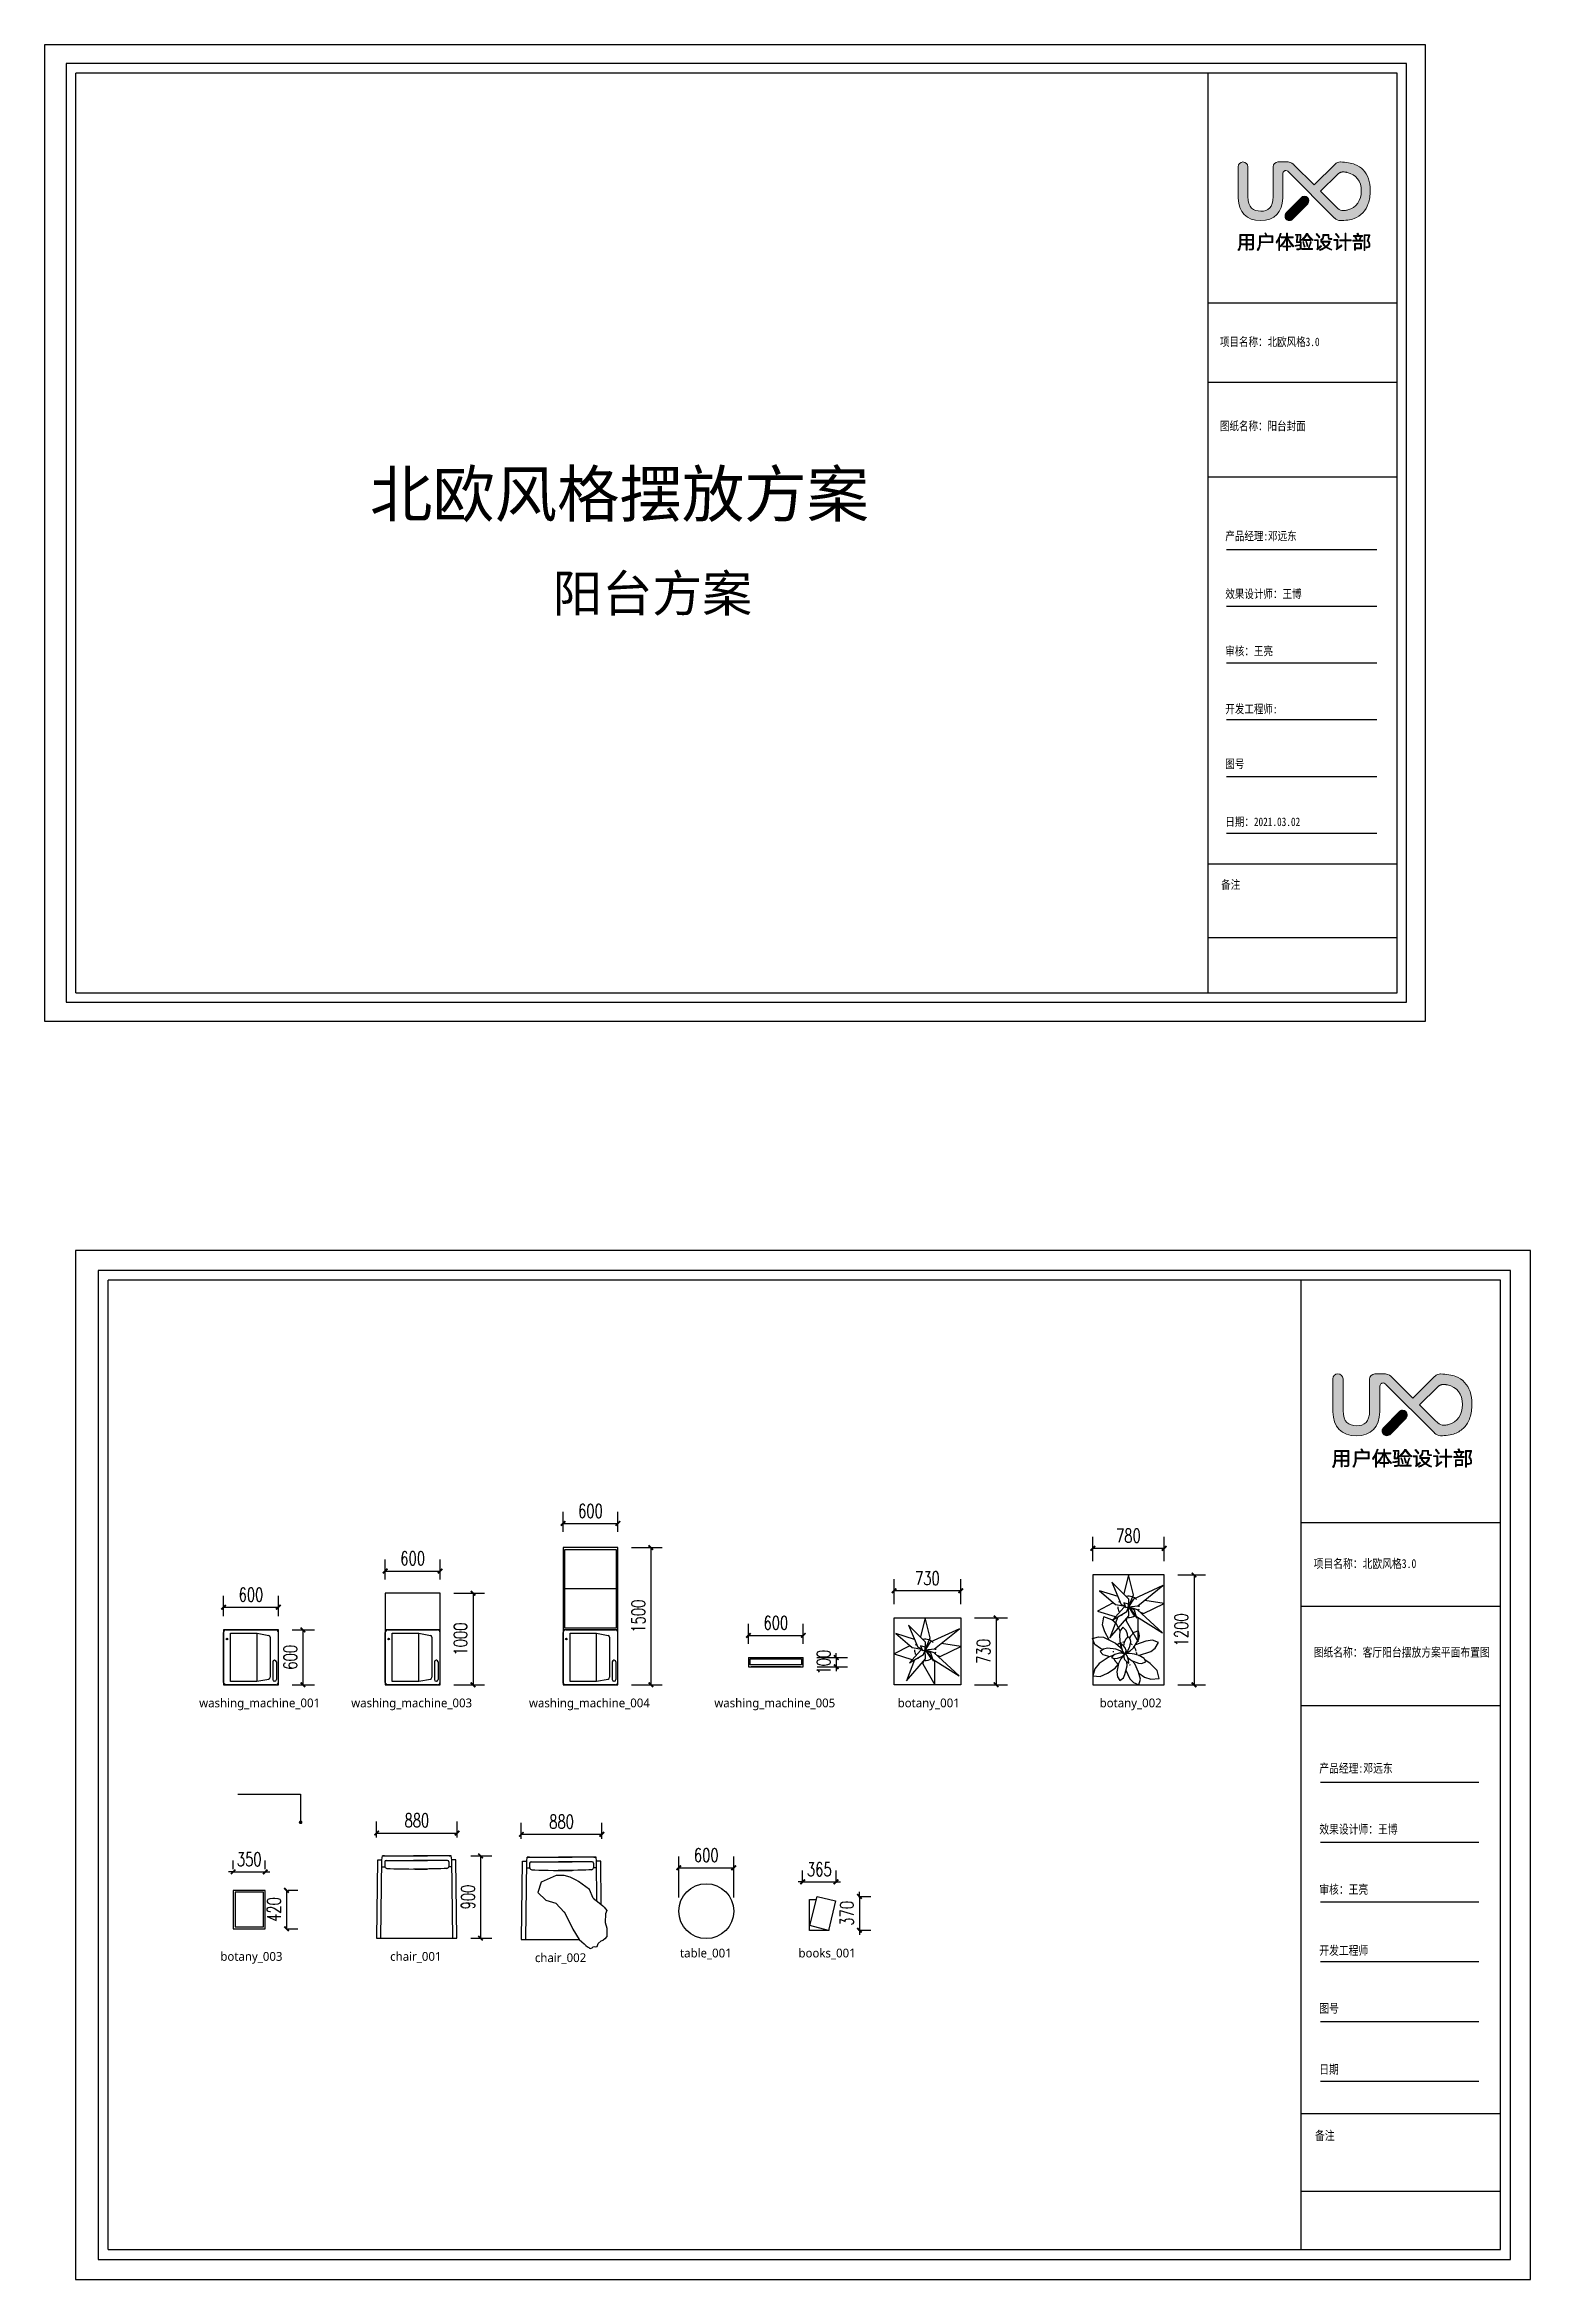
# Model space of a CAD drawing. Extents: x 96704 to 336282, y 34580 to 122302.
# Drawn here: x 117873 to 134116, y 56699 to 81129 of the extents above; entities that cross this region are included whole.
import ezdxf

# ---------------------------------------------------------------- set-up
doc = ezdxf.new("R2010")
doc.units = 0
doc.header["$LTSCALE"] = 1000
doc.header["$MEASUREMENT"] = 0
doc.linetypes.add('DASHED', pattern=[0.75, 0.5, -0.25])
for name, color, linetype in [('_U+56FE_U+5C42 1', 7, 'Continuous'), ('A-WINDOW-门窗', 153, 'Continuous'), ('DIM_SYMB', 3, 'Continuous'), ('FF-PLANTS', 86, 'Continuous'), ('PM-家具', 146, 'Continuous'), ('PUB_DIM', 3, 'Continuous'), ('T-001图框', 4, 'Continuous')]:
    doc.layers.add(name, color=color, linetype=linetype)
doc.styles.add('_TCH_DIM_T3', font='SIMPLEX', dxfattribs={"width": 0.705882, "bigfont": 'GBCBIG'})
doc.styles.get("Standard").update_dxf_attribs({"font": 'gbenor.shx', "bigfont": 'gbcbig.shx'})
doc.styles.add('WJ', font='', dxfattribs={"width": 0.8, "height": 135})
doc.styles.add('ZZ', font='')
doc.styles.get('WJ').set_extended_font_data('FangSong_GB2312')
doc.styles.get('ZZ').set_extended_font_data('SimHei')
doc.dimstyles.new('_TCH_ARCH&&50', dxfattribs={"dimtxt": 148.75, "dimasz": 50, "dimexe": 125, "dimexo": 150, "dimgap": 63.125, "dimtad": 1, "dimdec": 0, "dimzin": 0, "dimdsep": 46, "dimtxsty": '_TCH_DIM_T3', "dimblk": 'ARCHTICK', "dimcen": 0.09, "dimclrt": 7, "dimazin": 2, "dimtfac": 1, "dimtdec": 0, "dimtix": 1, "dimtmove": 2, "dimatfit": 3, "dimfxl": 50, "dimtolj": 1, "dimtzin": 0, "dimarcsym": 0})

msp = doc.modelspace()

# ---------------------------------------------------------------- texts
at = {"layer": 'DIM_SYMB', "color": 7, "char_height": 96, "width": 745.875, "attachment_point": 1}
for s, insert in [('{\\fMicrosoft YaHei|b0|i0|c134|p34;washing_machine_001}', (119561.6, 63048.4)), ('{\\fMicrosoft YaHei|b0|i0|c134|p34;washing_machine_003}', (121223.9, 63048.4)), ('{\\fMicrosoft YaHei|b0|i0|c134|p34;washing_machine_004}', (123167.4, 63048.4)), ('{\\fMicrosoft YaHei|b0|i0|c134|p34;washing_machine_005}', (125194, 63048.4)), ('{\\fMicrosoft YaHei|b0|i0|c134|p34;botany_001}', (127198.7, 63048.4)), ('{\\fMicrosoft YaHei|b0|i0|c134|p34;botany_002}', (129407, 63048.4)), ('{\\fMicrosoft YaHei|b0|i0|c134|p34;botany_003}', (119793.7, 60277.3)), ('{\\fMicrosoft YaHei|b0|i0|c134|p34;chair_001}', (121649.7, 60277.3)), ('{\\fMicrosoft YaHei|b0|i0|c134|p34;chair_002}', (123232.1, 60263.2)), ('{\\fMicrosoft YaHei|b0|i0|c134|p34;table_001}', (124819.1, 60314.1)), ('{\\fMicrosoft YaHei|b0|i0|c134|p34;books_001}', (126114.7, 60314.1))]:
    msp.add_mtext(s, dxfattribs=dict(at, insert=insert))
at = {"layer": 'T-001图框', "color": 1, "ltscale": 1000, "attachment_point": 1, "style": 'ZZ'}
for s, insert, char_height in [('{\\fYouYuan|b0|i0|c134|p49;北欧风格摆放方案}', (121429.1, 76466.3), 500), ('{\\fYouYuan|b0|i0|c134|p49;阳台方案}', (123424.8, 75330.5), 400)]:
    msp.add_mtext_dynamic_manual_height_columns(s, width=8790.519, gutter_width=250, heights=[0], dxfattribs=dict(at, insert=insert, char_height=char_height))

# ---------------------------------------------------------------- blocks, each defined once
blk = doc.blocks.new('block 3')
at = {"layer": '_U+56FE_U+5C42 1'}
h = blk.add_hatch(color=251, dxfattribs=at)
h.dxf.hatch_style = 2
edge = h.paths.add_edge_path()
edge.add_spline(control_points=[(83, -165.97), (83.54, -165.97), (83.64, -165.85), (83.64, -165.39), (83.64, -165.39), (83.64, -164.17), (83.64, -164.17), (83.64, -164.17), (81.39, -164.17), (81.39, -164.17), (81.39, -164.17), (81.39, -166.43), (81.39, -166.43), (81.39, -166.43), (81.02, -166.43), (81.02, -166.43), (81.02, -166.43), (81.02, -164.17), (81.02, -164.17), (81.02, -164.17), (78.75, -164.17), (78.75, -164.17), (78.69, -165.15), (78.46, -165.75), (77.94, -166.61), (77.94, -166.61), (77.58, -166.43), (77.58, -166.43), (78.29, -165.35), (78.4, -164.82), (78.4, -163.1), (78.4, -163.1), (78.4, -159.99), (78.4, -159.99), (78.4, -159.99), (84.02, -159.99), (84.02, -159.99), (84.02, -159.99), (84.02, -165.51), (84.02, -165.51), (84.02, -166.15), (83.82, -166.34), (83.12, -166.34), (83.12, -166.34), (82.23, -166.34), (82.23, -166.34), (82.23, -166.34), (82.17, -165.97), (82.17, -165.97), (82.17, -165.97), (83, -165.97), (83, -165.97)], knot_values=[0, 0, 0, 0, 1, 1, 1, 2, 2, 2, 3, 3, 3, 4, 4, 4, 5, 5, 5, 6, 6, 6, 7, 7, 7, 8, 8, 8, 9, 9, 9, 10, 10, 10, 11, 11, 11, 12, 12, 12, 13, 13, 13, 14, 14, 14, 15, 15, 15, 16, 16, 16, 17, 17, 17, 17], degree=3, periodic=0)
edge = h.paths.add_edge_path()
edge.add_spline(control_points=[(78.78, -163.81), (78.78, -163.81), (81.02, -163.81), (81.02, -163.81), (81.02, -163.81), (81.02, -162.3), (81.02, -162.3), (81.02, -162.3), (78.78, -162.3), (78.78, -162.3), (78.78, -162.3), (78.78, -163.23), (78.78, -163.23), (78.78, -163.43), (78.78, -163.63), (78.78, -163.81)], knot_values=[0, 0, 0, 0, 1, 1, 1, 2, 2, 2, 3, 3, 3, 4, 4, 4, 5, 5, 5, 5], degree=3, periodic=0)
h.paths.add_polyline_path([(78.78, -161.94), (81.02, -161.94), (81.02, -160.36), (78.78, -160.36)])
h.paths.add_polyline_path([(81.39, -160.36), (81.39, -161.94), (83.64, -161.94), (83.64, -160.36)])
h.paths.add_polyline_path([(81.39, -163.81), (83.64, -163.81), (83.64, -162.3), (81.39, -162.3)])
h = blk.add_hatch(color=251, dxfattribs=at)
h.dxf.hatch_style = 2
edge = h.paths.add_edge_path()
edge.add_spline(control_points=[(89.72, -160.53), (89.72, -160.53), (92, -160.53), (92, -160.53), (92, -160.53), (92, -163.29), (92, -163.29), (92, -163.29), (86.89, -163.29), (86.89, -163.29), (86.83, -164.83), (86.58, -165.54), (85.88, -166.56), (85.88, -166.56), (85.51, -166.36), (85.51, -166.36), (86.33, -165.24), (86.52, -164.54), (86.52, -162.49), (86.52, -162.49), (86.52, -160.53), (86.52, -160.53), (86.52, -160.53), (89.26, -160.53), (89.26, -160.53), (89.26, -160.53), (88.66, -159.41), (88.66, -159.41), (88.66, -159.41), (89.06, -159.28), (89.06, -159.28), (89.06, -159.28), (89.72, -160.53), (89.72, -160.53)], knot_values=[0, 0, 0, 0, 1, 1, 1, 2, 2, 2, 3, 3, 3, 4, 4, 4, 5, 5, 5, 6, 6, 6, 7, 7, 7, 8, 8, 8, 9, 9, 9, 10, 10, 10, 11, 11, 11, 11], degree=3, periodic=0)
edge = h.paths.add_edge_path()
edge.add_spline(control_points=[(86.9, -162.92), (86.9, -162.92), (91.62, -162.92), (91.62, -162.92), (91.62, -162.92), (91.62, -160.88), (91.62, -160.88), (91.62, -160.88), (86.9, -160.88), (86.9, -160.88), (86.9, -160.88), (86.9, -162.41), (86.9, -162.41), (86.9, -162.6), (86.9, -162.76), (86.9, -162.92)], knot_values=[0, 0, 0, 0, 1, 1, 1, 2, 2, 2, 3, 3, 3, 4, 4, 4, 5, 5, 5, 5], degree=3, periodic=0)
h = blk.add_hatch(color=251, dxfattribs=at)
h.dxf.hatch_style = 2
edge = h.paths.add_edge_path()
edge.add_spline(control_points=[(94.47, -162.05), (94.18, -162.6), (93.86, -163.11), (93.52, -163.54), (93.52, -163.54), (93.36, -163.13), (93.36, -163.13), (94.04, -162.23), (94.71, -160.85), (95.12, -159.48), (95.12, -159.48), (95.49, -159.54), (95.49, -159.54), (95.31, -160.15), (95.1, -160.75), (94.84, -161.31), (94.84, -161.31), (94.84, -166.53), (94.84, -166.53), (94.84, -166.53), (94.47, -166.53), (94.47, -166.53), (94.47, -166.53), (94.47, -162.05), (94.47, -162.05)], knot_values=[0, 0, 0, 0, 1, 1, 1, 2, 2, 2, 3, 3, 3, 4, 4, 4, 5, 5, 5, 6, 6, 6, 7, 7, 7, 8, 8, 8, 8], degree=3, periodic=0)
edge = h.paths.add_edge_path()
edge.add_spline(control_points=[(97.71, -165.11), (97.71, -165.11), (96.23, -165.11), (96.23, -165.11), (96.23, -165.11), (96.23, -164.76), (96.23, -164.76), (96.23, -164.76), (97.71, -164.76), (97.71, -164.76), (97.71, -164.76), (97.71, -161.48), (97.71, -161.48), (97.2, -162.84), (96.44, -163.98), (95.27, -165.12), (95.27, -165.12), (95.05, -164.79), (95.05, -164.79), (96.19, -163.73), (96.94, -162.61), (97.47, -161.25), (97.47, -161.25), (95.46, -161.25), (95.46, -161.25), (95.46, -161.25), (95.46, -160.88), (95.46, -160.88), (95.46, -160.88), (97.71, -160.88), (97.71, -160.88), (97.71, -160.88), (97.71, -159.41), (97.71, -159.41), (97.71, -159.41), (98.08, -159.41), (98.08, -159.41), (98.08, -159.41), (98.08, -160.88), (98.08, -160.88), (98.08, -160.88), (100.51, -160.88), (100.51, -160.88), (100.51, -160.88), (100.51, -161.25), (100.51, -161.25), (100.51, -161.25), (98.33, -161.25), (98.33, -161.25), (98.85, -162.61), (99.71, -163.83), (100.79, -164.77), (100.79, -164.77), (100.51, -165.11), (100.51, -165.11), (99.43, -164.11), (98.57, -162.78), (98.08, -161.41), (98.08, -161.41), (98.08, -164.76), (98.08, -164.76), (98.08, -164.76), (99.54, -164.76), (99.54, -164.76), (99.54, -164.76), (99.54, -165.11), (99.54, -165.11), (99.54, -165.11), (98.08, -165.11), (98.08, -165.11), (98.08, -165.11), (98.08, -166.58), (98.08, -166.58), (98.08, -166.58), (97.71, -166.58), (97.71, -166.58), (97.71, -166.58), (97.71, -165.11), (97.71, -165.11)], knot_values=[0, 0, 0, 0, 1, 1, 1, 2, 2, 2, 3, 3, 3, 4, 4, 4, 5, 5, 5, 6, 6, 6, 7, 7, 7, 8, 8, 8, 9, 9, 9, 10, 10, 10, 11, 11, 11, 12, 12, 12, 13, 13, 13, 14, 14, 14, 15, 15, 15, 16, 16, 16, 17, 17, 17, 18, 18, 18, 19, 19, 19, 20, 20, 20, 21, 21, 21, 22, 22, 22, 23, 23, 23, 24, 24, 24, 25, 25, 25, 26, 26, 26, 26], degree=3, periodic=0)
h = blk.add_hatch(color=251, dxfattribs=at)
h.dxf.hatch_style = 2
edge = h.paths.add_edge_path()
edge.add_spline(control_points=[(101.34, -164.82), (101.34, -164.82), (101.32, -164.49), (101.32, -164.49), (101.56, -164.45), (103.02, -164.21), (103.22, -164.17), (103.22, -164.17), (103.23, -164.49), (103.23, -164.49), (103.06, -164.52), (101.57, -164.78), (101.34, -164.82)], knot_values=[0, 0, 0, 0, 1, 1, 1, 2, 2, 2, 3, 3, 3, 4, 4, 4, 4], degree=3, periodic=0)
edge = h.paths.add_edge_path()
edge.add_spline(control_points=[(102.68, -165.94), (103.28, -165.94), (103.43, -165.82), (103.44, -165.31), (103.44, -165.31), (103.53, -163.22), (103.53, -163.22), (103.53, -163.22), (101.85, -163.22), (101.85, -163.22), (101.85, -163.22), (102.03, -160.68), (102.03, -160.68), (102.03, -160.68), (102.35, -160.68), (102.35, -160.68), (102.35, -160.68), (102.19, -162.91), (102.19, -162.91), (102.19, -162.91), (103.18, -162.91), (103.18, -162.91), (103.18, -162.91), (103.37, -160.25), (103.37, -160.25), (103.37, -160.25), (101.5, -160.25), (101.5, -160.25), (101.5, -160.25), (101.5, -159.92), (101.5, -159.92), (101.5, -159.92), (103.7, -159.92), (103.7, -159.92), (103.7, -159.92), (103.51, -162.91), (103.51, -162.91), (103.51, -162.91), (103.86, -162.91), (103.86, -162.91), (103.84, -163.5), (103.8, -164.65), (103.76, -165.42), (103.73, -166.08), (103.52, -166.24), (102.77, -166.24), (102.77, -166.24), (102.01, -166.24), (102.01, -166.24), (102.01, -166.24), (101.96, -165.94), (101.96, -165.94), (101.96, -165.94), (102.68, -165.94), (102.68, -165.94)], knot_values=[0, 0, 0, 0, 1, 1, 1, 2, 2, 2, 3, 3, 3, 4, 4, 4, 5, 5, 5, 6, 6, 6, 7, 7, 7, 8, 8, 8, 9, 9, 9, 10, 10, 10, 11, 11, 11, 12, 12, 12, 13, 13, 13, 14, 14, 14, 15, 15, 15, 16, 16, 16, 17, 17, 17, 18, 18, 18, 18], degree=3, periodic=0)
edge = h.paths.add_edge_path()
edge.add_spline(control_points=[(106.27, -159.92), (105.72, -160.86), (105.01, -161.69), (104.02, -162.43), (104.02, -162.43), (103.8, -162.15), (103.8, -162.15), (104.82, -161.39), (105.56, -160.52), (106.05, -159.54), (106.05, -159.54), (106.49, -159.54), (106.49, -159.54), (106.98, -160.56), (107.73, -161.42), (108.73, -162.15), (108.73, -162.15), (108.51, -162.43), (108.51, -162.43), (107.53, -161.7), (106.82, -160.87), (106.27, -159.92)], knot_values=[0, 0, 0, 0, 1, 1, 1, 2, 2, 2, 3, 3, 3, 4, 4, 4, 5, 5, 5, 6, 6, 6, 7, 7, 7, 7], degree=3, periodic=0)
edge = h.paths.add_edge_path()
edge.add_spline(control_points=[(107.05, -165.73), (107.05, -165.73), (108.51, -165.73), (108.51, -165.73), (108.51, -165.73), (108.51, -166.09), (108.51, -166.09), (108.51, -166.09), (104.02, -166.09), (104.02, -166.09), (104.02, -166.09), (104.02, -165.73), (104.02, -165.73), (104.02, -165.73), (106.71, -165.73), (106.71, -165.73), (107.02, -164.91), (107.43, -163.69), (107.68, -162.86), (107.68, -162.86), (107.99, -162.96), (107.99, -162.96), (107.74, -163.72), (107.34, -164.95), (107.05, -165.73)], knot_values=[0, 0, 0, 0, 1, 1, 1, 2, 2, 2, 3, 3, 3, 4, 4, 4, 5, 5, 5, 6, 6, 6, 7, 7, 7, 8, 8, 8, 8], degree=3, periodic=0)
edge = h.paths.add_edge_path()
edge.add_spline(control_points=[(104.48, -162.95), (104.48, -162.95), (104.77, -162.86), (104.77, -162.86), (104.94, -163.41), (105.26, -164.5), (105.4, -165.08), (105.4, -165.08), (105.1, -165.17), (105.1, -165.17), (104.95, -164.58), (104.64, -163.49), (104.48, -162.95)], knot_values=[0, 0, 0, 0, 1, 1, 1, 2, 2, 2, 3, 3, 3, 4, 4, 4, 4], degree=3, periodic=0)
h.paths.add_polyline_path([(104.77, -162.37), (104.77, -162.02), (107.77, -162.02), (107.77, -162.37)])
edge = h.paths.add_edge_path()
edge.add_spline(control_points=[(105.77, -162.86), (105.77, -162.86), (106.08, -162.78), (106.08, -162.78), (106.24, -163.27), (106.51, -164.28), (106.63, -164.82), (106.63, -164.82), (106.33, -164.9), (106.33, -164.9), (106.2, -164.36), (105.94, -163.37), (105.77, -162.86)], knot_values=[0, 0, 0, 0, 1, 1, 1, 2, 2, 2, 3, 3, 3, 4, 4, 4, 4], degree=3, periodic=0)
h = blk.add_hatch(color=251, dxfattribs=at)
h.dxf.hatch_style = 2
edge = h.paths.add_edge_path()
edge.add_spline(control_points=[(110.49, -166.28), (110.49, -166.28), (110.24, -166), (110.24, -166), (110.54, -165.85), (110.54, -165.7), (110.54, -165.54), (110.54, -165.54), (110.54, -162.45), (110.54, -162.45), (110.54, -162.45), (109.34, -162.45), (109.34, -162.45), (109.34, -162.45), (109.34, -162.09), (109.34, -162.09), (109.34, -162.09), (110.92, -162.09), (110.92, -162.09), (110.92, -162.09), (110.92, -165.47), (110.92, -165.47), (110.92, -165.47), (112.07, -164.56), (112.07, -164.56), (112.07, -164.56), (112.23, -164.9), (112.23, -164.9), (112.05, -165.03), (111.18, -165.72), (110.49, -166.28)], knot_values=[0, 0, 0, 0, 1, 1, 1, 2, 2, 2, 3, 3, 3, 4, 4, 4, 5, 5, 5, 6, 6, 6, 7, 7, 7, 8, 8, 8, 9, 9, 9, 10, 10, 10, 10], degree=3, periodic=0)
edge = h.paths.add_edge_path()
edge.add_spline(control_points=[(110.04, -159.82), (110.04, -159.82), (110.34, -159.58), (110.34, -159.58), (110.65, -159.93), (111.26, -160.64), (111.57, -161.03), (111.57, -161.03), (111.24, -161.29), (111.24, -161.29), (110.95, -160.91), (110.35, -160.18), (110.04, -159.82)], knot_values=[0, 0, 0, 0, 1, 1, 1, 2, 2, 2, 3, 3, 3, 4, 4, 4, 4], degree=3, periodic=0)
edge = h.paths.add_edge_path()
edge.add_spline(control_points=[(115.81, -162.73), (115.81, -162.73), (115.81, -163.07), (115.81, -163.07), (115.53, -163.84), (115.07, -164.5), (114.38, -165.07), (114.95, -165.47), (115.68, -165.81), (116.59, -166.12), (116.59, -166.12), (116.43, -166.49), (116.43, -166.49), (115.48, -166.14), (114.71, -165.75), (114.08, -165.3), (113.45, -165.75), (112.65, -166.15), (111.65, -166.52), (111.65, -166.52), (111.44, -166.17), (111.44, -166.17), (112.4, -165.84), (113.17, -165.47), (113.77, -165.06), (113.14, -164.53), (112.69, -163.93), (112.38, -163.22), (112.38, -163.22), (112.63, -163.07), (112.63, -163.07), (112.63, -163.07), (111.93, -163.07), (111.93, -163.07), (111.93, -163.07), (111.93, -162.73), (111.93, -162.73), (111.93, -162.73), (115.81, -162.73), (115.81, -162.73)], knot_values=[0, 0, 0, 0, 1, 1, 1, 2, 2, 2, 3, 3, 3, 4, 4, 4, 5, 5, 5, 6, 6, 6, 7, 7, 7, 8, 8, 8, 9, 9, 9, 10, 10, 10, 11, 11, 11, 12, 12, 12, 13, 13, 13, 13], degree=3, periodic=0)
edge = h.paths.add_edge_path()
edge.add_spline(control_points=[(115.68, -161.98), (115.16, -162), (114.97, -161.86), (114.97, -161.37), (114.97, -161.37), (114.97, -160.29), (114.97, -160.29), (114.97, -160.29), (113.18, -160.29), (113.18, -160.29), (113.18, -160.29), (113.18, -160.83), (113.18, -160.83), (113.18, -161.4), (112.88, -161.95), (112.09, -162.45), (112.09, -162.45), (111.83, -162.18), (111.83, -162.18), (112.59, -161.69), (112.82, -161.27), (112.82, -160.67), (112.82, -160.67), (112.82, -159.95), (112.82, -159.95), (112.82, -159.95), (115.34, -159.95), (115.34, -159.95), (115.34, -159.95), (115.34, -161.21), (115.34, -161.21), (115.34, -161.56), (115.46, -161.63), (115.84, -161.63), (115.84, -161.63), (116.56, -161.63), (116.56, -161.63), (116.56, -161.63), (116.52, -161.98), (116.52, -161.98), (116.52, -161.98), (115.68, -161.98), (115.68, -161.98)], knot_values=[0, 0, 0, 0, 1, 1, 1, 2, 2, 2, 3, 3, 3, 4, 4, 4, 5, 5, 5, 6, 6, 6, 7, 7, 7, 8, 8, 8, 9, 9, 9, 10, 10, 10, 11, 11, 11, 12, 12, 12, 13, 13, 13, 14, 14, 14, 14], degree=3, periodic=0)
edge = h.paths.add_edge_path()
edge.add_spline(control_points=[(114.07, -164.84), (114.73, -164.33), (115.15, -163.74), (115.4, -163.07), (115.4, -163.07), (112.72, -163.07), (112.72, -163.07), (113.03, -163.77), (113.46, -164.35), (114.07, -164.84)], knot_values=[0, 0, 0, 0, 1, 1, 1, 2, 2, 2, 3, 3, 3, 3], degree=3, periodic=0)
h = blk.add_hatch(color=251, dxfattribs=at)
h.dxf.hatch_style = 2
edge = h.paths.add_edge_path()
edge.add_spline(control_points=[(118.53, -166.25), (118.53, -166.25), (118.29, -165.98), (118.29, -165.98), (118.6, -165.82), (118.6, -165.68), (118.6, -165.51), (118.6, -165.51), (118.6, -162.4), (118.6, -162.4), (118.6, -162.4), (117.32, -162.4), (117.32, -162.4), (117.32, -162.4), (117.32, -162.02), (117.32, -162.02), (117.32, -162.02), (118.98, -162.02), (118.98, -162.02), (118.98, -162.02), (118.98, -165.45), (118.98, -165.45), (118.98, -165.45), (120.54, -164.27), (120.54, -164.27), (120.54, -164.27), (120.67, -164.64), (120.67, -164.64), (120.42, -164.82), (119.3, -165.62), (118.53, -166.25)], knot_values=[0, 0, 0, 0, 1, 1, 1, 2, 2, 2, 3, 3, 3, 4, 4, 4, 5, 5, 5, 6, 6, 6, 7, 7, 7, 8, 8, 8, 9, 9, 9, 10, 10, 10, 10], degree=3, periodic=0)
edge = h.paths.add_edge_path()
edge.add_spline(control_points=[(118.07, -159.74), (118.07, -159.74), (118.37, -159.51), (118.37, -159.51), (118.7, -159.89), (119.34, -160.69), (119.64, -161.07), (119.64, -161.07), (119.32, -161.31), (119.32, -161.31), (119.03, -160.95), (118.4, -160.13), (118.07, -159.74)], knot_values=[0, 0, 0, 0, 1, 1, 1, 2, 2, 2, 3, 3, 3, 4, 4, 4, 4], degree=3, periodic=0)
h.paths.add_polyline_path([(122.02, -162.59), (119.84, -162.59), (119.84, -162.21), (122.02, -162.21), (122.02, -159.41), (122.4, -159.41), (122.4, -162.21), (124.6, -162.21), (124.6, -162.59), (122.4, -162.59), (122.4, -166.56), (122.02, -166.56)])
h = blk.add_hatch(color=251, dxfattribs=at)
h.dxf.hatch_style = 2
edge = h.paths.add_edge_path()
edge.add_spline(control_points=[(128.06, -162.32), (128.06, -162.32), (129.46, -162.32), (129.46, -162.32), (129.46, -162.32), (129.46, -162.68), (129.46, -162.68), (129.46, -162.68), (125.29, -162.68), (125.29, -162.68), (125.29, -162.68), (125.29, -162.32), (125.29, -162.32), (125.29, -162.32), (127.68, -162.32), (127.68, -162.32), (127.91, -161.9), (128.15, -161.39), (128.32, -160.98), (128.32, -160.98), (128.64, -161.09), (128.64, -161.09), (128.48, -161.48), (128.27, -161.92), (128.06, -162.32)], knot_values=[0, 0, 0, 0, 1, 1, 1, 2, 2, 2, 3, 3, 3, 4, 4, 4, 5, 5, 5, 6, 6, 6, 7, 7, 7, 8, 8, 8, 8], degree=3, periodic=0)
h.paths.add_polyline_path([(125.52, -160.75), (125.52, -160.41), (129.25, -160.41), (129.25, -160.75)])
h.paths.add_polyline_path([(125.97, -163.6), (128.8, -163.6), (128.8, -165.84), (126.32, -165.84), (126.32, -166.43), (125.97, -166.43)])
edge = h.paths.add_edge_path()
edge.add_spline(control_points=[(126.13, -161.12), (126.13, -161.12), (126.44, -160.98), (126.44, -160.98), (126.63, -161.31), (126.8, -161.66), (126.98, -162.04), (126.98, -162.04), (126.65, -162.17), (126.65, -162.17), (126.49, -161.8), (126.33, -161.46), (126.13, -161.12)], knot_values=[0, 0, 0, 0, 1, 1, 1, 2, 2, 2, 3, 3, 3, 4, 4, 4, 4], degree=3, periodic=0)
h.paths.add_polyline_path([(126.32, -165.49), (128.44, -165.49), (128.44, -163.94), (126.32, -163.94)])
edge = h.paths.add_edge_path()
edge.add_spline(control_points=[(126.92, -159.48), (126.92, -159.48), (127.27, -159.32), (127.27, -159.32), (127.46, -159.63), (127.62, -159.9), (127.78, -160.24), (127.78, -160.24), (127.42, -160.4), (127.42, -160.4), (127.28, -160.08), (127.12, -159.8), (126.92, -159.48)], knot_values=[0, 0, 0, 0, 1, 1, 1, 2, 2, 2, 3, 3, 3, 4, 4, 4, 4], degree=3, periodic=0)
edge = h.paths.add_edge_path()
edge.add_spline(control_points=[(129.91, -160.01), (129.91, -160.01), (132.25, -160.01), (132.25, -160.01), (132.25, -160.01), (132.25, -160.37), (132.25, -160.37), (132.25, -160.37), (131.58, -162.5), (131.58, -162.5), (132.15, -163.22), (132.36, -163.71), (132.36, -164.3), (132.36, -165.13), (132.03, -165.46), (131.17, -165.46), (131.17, -165.46), (130.71, -165.46), (130.71, -165.46), (130.71, -165.46), (130.63, -165.11), (130.63, -165.11), (130.63, -165.11), (131.06, -165.11), (131.06, -165.11), (131.74, -165.11), (131.99, -164.88), (131.99, -164.25), (131.99, -163.73), (131.77, -163.23), (131.21, -162.57), (131.21, -162.57), (131.86, -160.37), (131.86, -160.37), (131.86, -160.37), (130.28, -160.37), (130.28, -160.37), (130.28, -160.37), (130.28, -166.59), (130.28, -166.59), (130.28, -166.59), (129.91, -166.59), (129.91, -166.59), (129.91, -166.59), (129.91, -160.01), (129.91, -160.01)], knot_values=[0, 0, 0, 0, 1, 1, 1, 2, 2, 2, 3, 3, 3, 4, 4, 4, 5, 5, 5, 6, 6, 6, 7, 7, 7, 8, 8, 8, 9, 9, 9, 10, 10, 10, 11, 11, 11, 12, 12, 12, 13, 13, 13, 14, 14, 14, 15, 15, 15, 15], degree=3, periodic=0)
at = {"layer": '_U+56FE_U+5C42 1', "lineweight": 0}
for points in [[(78.78, -161.94), (81.02, -161.94), (81.02, -160.36), (78.78, -160.36), (78.78, -161.94)], [(81.39, -160.36), (81.39, -161.94), (83.64, -161.94), (83.64, -160.36), (81.39, -160.36)], [(81.39, -163.81), (83.64, -163.81), (83.64, -162.3), (81.39, -162.3), (81.39, -163.81)], [(104.77, -162.37), (104.77, -162.02), (107.77, -162.02), (107.77, -162.37), (104.77, -162.37)], [(122.02, -162.59), (119.84, -162.59), (119.84, -162.21), (122.02, -162.21), (122.02, -159.41), (122.4, -159.41), (122.4, -162.21), (124.6, -162.21), (124.6, -162.59), (122.4, -162.59), (122.4, -166.56), (122.02, -166.56), (122.02, -162.59)], [(125.52, -160.75), (125.52, -160.41), (129.25, -160.41), (129.25, -160.75), (125.52, -160.75)], [(125.97, -163.6), (128.8, -163.6), (128.8, -165.84), (126.32, -165.84), (126.32, -166.43), (125.97, -166.43), (125.97, -163.6)], [(126.32, -165.49), (128.44, -165.49), (128.44, -163.94), (126.32, -163.94), (126.32, -165.49)]]:
    blk.add_lwpolyline(points, dxfattribs=at)
for points, knots in [([(83, -165.97), (83.54, -165.97), (83.64, -165.85), (83.64, -165.39), (83.64, -165.39), (83.64, -164.17), (83.64, -164.17), (83.64, -164.17), (81.39, -164.17), (81.39, -164.17), (81.39, -164.17), (81.39, -166.43), (81.39, -166.43), (81.39, -166.43), (81.02, -166.43), (81.02, -166.43), (81.02, -166.43), (81.02, -164.17), (81.02, -164.17), (81.02, -164.17), (78.75, -164.17), (78.75, -164.17), (78.69, -165.15), (78.46, -165.75), (77.94, -166.61), (77.94, -166.61), (77.58, -166.43), (77.58, -166.43), (78.29, -165.35), (78.4, -164.82), (78.4, -163.1), (78.4, -163.1), (78.4, -159.99), (78.4, -159.99), (78.4, -159.99), (84.02, -159.99), (84.02, -159.99), (84.02, -159.99), (84.02, -165.51), (84.02, -165.51), (84.02, -166.15), (83.82, -166.34), (83.12, -166.34), (83.12, -166.34), (82.23, -166.34), (82.23, -166.34), (82.23, -166.34), (82.17, -165.97), (82.17, -165.97), (82.17, -165.97), (83, -165.97), (83, -165.97)], [0, 0, 0, 0, 1, 1, 1, 2, 2, 2, 3, 3, 3, 4, 4, 4, 5, 5, 5, 6, 6, 6, 7, 7, 7, 8, 8, 8, 9, 9, 9, 10, 10, 10, 11, 11, 11, 12, 12, 12, 13, 13, 13, 14, 14, 14, 15, 15, 15, 16, 16, 16, 17, 17, 17, 17]), ([(78.78, -163.81), (78.78, -163.81), (81.02, -163.81), (81.02, -163.81), (81.02, -163.81), (81.02, -162.3), (81.02, -162.3), (81.02, -162.3), (78.78, -162.3), (78.78, -162.3), (78.78, -162.3), (78.78, -163.23), (78.78, -163.23), (78.78, -163.43), (78.78, -163.63), (78.78, -163.81)], [0, 0, 0, 0, 1, 1, 1, 2, 2, 2, 3, 3, 3, 4, 4, 4, 5, 5, 5, 5]), ([(89.72, -160.53), (89.72, -160.53), (92, -160.53), (92, -160.53), (92, -160.53), (92, -163.29), (92, -163.29), (92, -163.29), (86.89, -163.29), (86.89, -163.29), (86.83, -164.83), (86.58, -165.54), (85.88, -166.56), (85.88, -166.56), (85.51, -166.36), (85.51, -166.36), (86.33, -165.24), (86.52, -164.54), (86.52, -162.49), (86.52, -162.49), (86.52, -160.53), (86.52, -160.53), (86.52, -160.53), (89.26, -160.53), (89.26, -160.53), (89.26, -160.53), (88.66, -159.41), (88.66, -159.41), (88.66, -159.41), (89.06, -159.28), (89.06, -159.28), (89.06, -159.28), (89.72, -160.53), (89.72, -160.53)], [0, 0, 0, 0, 1, 1, 1, 2, 2, 2, 3, 3, 3, 4, 4, 4, 5, 5, 5, 6, 6, 6, 7, 7, 7, 8, 8, 8, 9, 9, 9, 10, 10, 10, 11, 11, 11, 11]), ([(86.9, -162.92), (86.9, -162.92), (91.62, -162.92), (91.62, -162.92), (91.62, -162.92), (91.62, -160.88), (91.62, -160.88), (91.62, -160.88), (86.9, -160.88), (86.9, -160.88), (86.9, -160.88), (86.9, -162.41), (86.9, -162.41), (86.9, -162.6), (86.9, -162.76), (86.9, -162.92)], [0, 0, 0, 0, 1, 1, 1, 2, 2, 2, 3, 3, 3, 4, 4, 4, 5, 5, 5, 5]), ([(94.47, -162.05), (94.18, -162.6), (93.86, -163.11), (93.52, -163.54), (93.52, -163.54), (93.36, -163.13), (93.36, -163.13), (94.04, -162.23), (94.71, -160.85), (95.12, -159.48), (95.12, -159.48), (95.49, -159.54), (95.49, -159.54), (95.31, -160.15), (95.1, -160.75), (94.84, -161.31), (94.84, -161.31), (94.84, -166.53), (94.84, -166.53), (94.84, -166.53), (94.47, -166.53), (94.47, -166.53), (94.47, -166.53), (94.47, -162.05), (94.47, -162.05)], [0, 0, 0, 0, 1, 1, 1, 2, 2, 2, 3, 3, 3, 4, 4, 4, 5, 5, 5, 6, 6, 6, 7, 7, 7, 8, 8, 8, 8]), ([(97.71, -165.11), (97.71, -165.11), (96.23, -165.11), (96.23, -165.11), (96.23, -165.11), (96.23, -164.76), (96.23, -164.76), (96.23, -164.76), (97.71, -164.76), (97.71, -164.76), (97.71, -164.76), (97.71, -161.48), (97.71, -161.48), (97.2, -162.84), (96.44, -163.98), (95.27, -165.12), (95.27, -165.12), (95.05, -164.79), (95.05, -164.79), (96.19, -163.73), (96.94, -162.61), (97.47, -161.25), (97.47, -161.25), (95.46, -161.25), (95.46, -161.25), (95.46, -161.25), (95.46, -160.88), (95.46, -160.88), (95.46, -160.88), (97.71, -160.88), (97.71, -160.88), (97.71, -160.88), (97.71, -159.41), (97.71, -159.41), (97.71, -159.41), (98.08, -159.41), (98.08, -159.41), (98.08, -159.41), (98.08, -160.88), (98.08, -160.88), (98.08, -160.88), (100.51, -160.88), (100.51, -160.88), (100.51, -160.88), (100.51, -161.25), (100.51, -161.25), (100.51, -161.25), (98.33, -161.25), (98.33, -161.25), (98.85, -162.61), (99.71, -163.83), (100.79, -164.77), (100.79, -164.77), (100.51, -165.11), (100.51, -165.11), (99.43, -164.11), (98.57, -162.78), (98.08, -161.41), (98.08, -161.41), (98.08, -164.76), (98.08, -164.76), (98.08, -164.76), (99.54, -164.76), (99.54, -164.76), (99.54, -164.76), (99.54, -165.11), (99.54, -165.11), (99.54, -165.11), (98.08, -165.11), (98.08, -165.11), (98.08, -165.11), (98.08, -166.58), (98.08, -166.58), (98.08, -166.58), (97.71, -166.58), (97.71, -166.58), (97.71, -166.58), (97.71, -165.11), (97.71, -165.11)], [0, 0, 0, 0, 1, 1, 1, 2, 2, 2, 3, 3, 3, 4, 4, 4, 5, 5, 5, 6, 6, 6, 7, 7, 7, 8, 8, 8, 9, 9, 9, 10, 10, 10, 11, 11, 11, 12, 12, 12, 13, 13, 13, 14, 14, 14, 15, 15, 15, 16, 16, 16, 17, 17, 17, 18, 18, 18, 19, 19, 19, 20, 20, 20, 21, 21, 21, 22, 22, 22, 23, 23, 23, 24, 24, 24, 25, 25, 25, 26, 26, 26, 26]), ([(101.34, -164.82), (101.34, -164.82), (101.32, -164.49), (101.32, -164.49), (101.56, -164.45), (103.02, -164.21), (103.22, -164.17), (103.22, -164.17), (103.23, -164.49), (103.23, -164.49), (103.06, -164.52), (101.57, -164.78), (101.34, -164.82)], [0, 0, 0, 0, 1, 1, 1, 2, 2, 2, 3, 3, 3, 4, 4, 4, 4]), ([(102.68, -165.94), (103.28, -165.94), (103.43, -165.82), (103.44, -165.31), (103.44, -165.31), (103.53, -163.22), (103.53, -163.22), (103.53, -163.22), (101.85, -163.22), (101.85, -163.22), (101.85, -163.22), (102.03, -160.68), (102.03, -160.68), (102.03, -160.68), (102.35, -160.68), (102.35, -160.68), (102.35, -160.68), (102.19, -162.91), (102.19, -162.91), (102.19, -162.91), (103.18, -162.91), (103.18, -162.91), (103.18, -162.91), (103.37, -160.25), (103.37, -160.25), (103.37, -160.25), (101.5, -160.25), (101.5, -160.25), (101.5, -160.25), (101.5, -159.92), (101.5, -159.92), (101.5, -159.92), (103.7, -159.92), (103.7, -159.92), (103.7, -159.92), (103.51, -162.91), (103.51, -162.91), (103.51, -162.91), (103.86, -162.91), (103.86, -162.91), (103.84, -163.5), (103.8, -164.65), (103.76, -165.42), (103.73, -166.08), (103.52, -166.24), (102.77, -166.24), (102.77, -166.24), (102.01, -166.24), (102.01, -166.24), (102.01, -166.24), (101.96, -165.94), (101.96, -165.94), (101.96, -165.94), (102.68, -165.94), (102.68, -165.94)], [0, 0, 0, 0, 1, 1, 1, 2, 2, 2, 3, 3, 3, 4, 4, 4, 5, 5, 5, 6, 6, 6, 7, 7, 7, 8, 8, 8, 9, 9, 9, 10, 10, 10, 11, 11, 11, 12, 12, 12, 13, 13, 13, 14, 14, 14, 15, 15, 15, 16, 16, 16, 17, 17, 17, 18, 18, 18, 18]), ([(106.27, -159.92), (105.72, -160.86), (105.01, -161.69), (104.02, -162.43), (104.02, -162.43), (103.8, -162.15), (103.8, -162.15), (104.82, -161.39), (105.56, -160.52), (106.05, -159.54), (106.05, -159.54), (106.49, -159.54), (106.49, -159.54), (106.98, -160.56), (107.73, -161.42), (108.73, -162.15), (108.73, -162.15), (108.51, -162.43), (108.51, -162.43), (107.53, -161.7), (106.82, -160.87), (106.27, -159.92)], [0, 0, 0, 0, 1, 1, 1, 2, 2, 2, 3, 3, 3, 4, 4, 4, 5, 5, 5, 6, 6, 6, 7, 7, 7, 7]), ([(107.05, -165.73), (107.05, -165.73), (108.51, -165.73), (108.51, -165.73), (108.51, -165.73), (108.51, -166.09), (108.51, -166.09), (108.51, -166.09), (104.02, -166.09), (104.02, -166.09), (104.02, -166.09), (104.02, -165.73), (104.02, -165.73), (104.02, -165.73), (106.71, -165.73), (106.71, -165.73), (107.02, -164.91), (107.43, -163.69), (107.68, -162.86), (107.68, -162.86), (107.99, -162.96), (107.99, -162.96), (107.74, -163.72), (107.34, -164.95), (107.05, -165.73)], [0, 0, 0, 0, 1, 1, 1, 2, 2, 2, 3, 3, 3, 4, 4, 4, 5, 5, 5, 6, 6, 6, 7, 7, 7, 8, 8, 8, 8]), ([(104.48, -162.95), (104.48, -162.95), (104.77, -162.86), (104.77, -162.86), (104.94, -163.41), (105.26, -164.5), (105.4, -165.08), (105.4, -165.08), (105.1, -165.17), (105.1, -165.17), (104.95, -164.58), (104.64, -163.49), (104.48, -162.95)], [0, 0, 0, 0, 1, 1, 1, 2, 2, 2, 3, 3, 3, 4, 4, 4, 4]), ([(105.77, -162.86), (105.77, -162.86), (106.08, -162.78), (106.08, -162.78), (106.24, -163.27), (106.51, -164.28), (106.63, -164.82), (106.63, -164.82), (106.33, -164.9), (106.33, -164.9), (106.2, -164.36), (105.94, -163.37), (105.77, -162.86)], [0, 0, 0, 0, 1, 1, 1, 2, 2, 2, 3, 3, 3, 4, 4, 4, 4]), ([(110.49, -166.28), (110.49, -166.28), (110.24, -166), (110.24, -166), (110.54, -165.85), (110.54, -165.7), (110.54, -165.54), (110.54, -165.54), (110.54, -162.45), (110.54, -162.45), (110.54, -162.45), (109.34, -162.45), (109.34, -162.45), (109.34, -162.45), (109.34, -162.09), (109.34, -162.09), (109.34, -162.09), (110.92, -162.09), (110.92, -162.09), (110.92, -162.09), (110.92, -165.47), (110.92, -165.47), (110.92, -165.47), (112.07, -164.56), (112.07, -164.56), (112.07, -164.56), (112.23, -164.9), (112.23, -164.9), (112.05, -165.03), (111.18, -165.72), (110.49, -166.28)], [0, 0, 0, 0, 1, 1, 1, 2, 2, 2, 3, 3, 3, 4, 4, 4, 5, 5, 5, 6, 6, 6, 7, 7, 7, 8, 8, 8, 9, 9, 9, 10, 10, 10, 10]), ([(110.04, -159.82), (110.04, -159.82), (110.34, -159.58), (110.34, -159.58), (110.65, -159.93), (111.26, -160.64), (111.57, -161.03), (111.57, -161.03), (111.24, -161.29), (111.24, -161.29), (110.95, -160.91), (110.35, -160.18), (110.04, -159.82)], [0, 0, 0, 0, 1, 1, 1, 2, 2, 2, 3, 3, 3, 4, 4, 4, 4]), ([(115.81, -162.73), (115.81, -162.73), (115.81, -163.07), (115.81, -163.07), (115.53, -163.84), (115.07, -164.5), (114.38, -165.07), (114.95, -165.47), (115.68, -165.81), (116.59, -166.12), (116.59, -166.12), (116.43, -166.49), (116.43, -166.49), (115.48, -166.14), (114.71, -165.75), (114.08, -165.3), (113.45, -165.75), (112.65, -166.15), (111.65, -166.52), (111.65, -166.52), (111.44, -166.17), (111.44, -166.17), (112.4, -165.84), (113.17, -165.47), (113.77, -165.06), (113.14, -164.53), (112.69, -163.93), (112.38, -163.22), (112.38, -163.22), (112.63, -163.07), (112.63, -163.07), (112.63, -163.07), (111.93, -163.07), (111.93, -163.07), (111.93, -163.07), (111.93, -162.73), (111.93, -162.73), (111.93, -162.73), (115.81, -162.73), (115.81, -162.73)], [0, 0, 0, 0, 1, 1, 1, 2, 2, 2, 3, 3, 3, 4, 4, 4, 5, 5, 5, 6, 6, 6, 7, 7, 7, 8, 8, 8, 9, 9, 9, 10, 10, 10, 11, 11, 11, 12, 12, 12, 13, 13, 13, 13]), ([(115.68, -161.98), (115.16, -162), (114.97, -161.86), (114.97, -161.37), (114.97, -161.37), (114.97, -160.29), (114.97, -160.29), (114.97, -160.29), (113.18, -160.29), (113.18, -160.29), (113.18, -160.29), (113.18, -160.83), (113.18, -160.83), (113.18, -161.4), (112.88, -161.95), (112.09, -162.45), (112.09, -162.45), (111.83, -162.18), (111.83, -162.18), (112.59, -161.69), (112.82, -161.27), (112.82, -160.67), (112.82, -160.67), (112.82, -159.95), (112.82, -159.95), (112.82, -159.95), (115.34, -159.95), (115.34, -159.95), (115.34, -159.95), (115.34, -161.21), (115.34, -161.21), (115.34, -161.56), (115.46, -161.63), (115.84, -161.63), (115.84, -161.63), (116.56, -161.63), (116.56, -161.63), (116.56, -161.63), (116.52, -161.98), (116.52, -161.98), (116.52, -161.98), (115.68, -161.98), (115.68, -161.98)], [0, 0, 0, 0, 1, 1, 1, 2, 2, 2, 3, 3, 3, 4, 4, 4, 5, 5, 5, 6, 6, 6, 7, 7, 7, 8, 8, 8, 9, 9, 9, 10, 10, 10, 11, 11, 11, 12, 12, 12, 13, 13, 13, 14, 14, 14, 14]), ([(114.07, -164.84), (114.73, -164.33), (115.15, -163.74), (115.4, -163.07), (115.4, -163.07), (112.72, -163.07), (112.72, -163.07), (113.03, -163.77), (113.46, -164.35), (114.07, -164.84)], [0, 0, 0, 0, 1, 1, 1, 2, 2, 2, 3, 3, 3, 3]), ([(118.53, -166.25), (118.53, -166.25), (118.29, -165.98), (118.29, -165.98), (118.6, -165.82), (118.6, -165.68), (118.6, -165.51), (118.6, -165.51), (118.6, -162.4), (118.6, -162.4), (118.6, -162.4), (117.32, -162.4), (117.32, -162.4), (117.32, -162.4), (117.32, -162.02), (117.32, -162.02), (117.32, -162.02), (118.98, -162.02), (118.98, -162.02), (118.98, -162.02), (118.98, -165.45), (118.98, -165.45), (118.98, -165.45), (120.54, -164.27), (120.54, -164.27), (120.54, -164.27), (120.67, -164.64), (120.67, -164.64), (120.42, -164.82), (119.3, -165.62), (118.53, -166.25)], [0, 0, 0, 0, 1, 1, 1, 2, 2, 2, 3, 3, 3, 4, 4, 4, 5, 5, 5, 6, 6, 6, 7, 7, 7, 8, 8, 8, 9, 9, 9, 10, 10, 10, 10]), ([(118.07, -159.74), (118.07, -159.74), (118.37, -159.51), (118.37, -159.51), (118.7, -159.89), (119.34, -160.69), (119.64, -161.07), (119.64, -161.07), (119.32, -161.31), (119.32, -161.31), (119.03, -160.95), (118.4, -160.13), (118.07, -159.74)], [0, 0, 0, 0, 1, 1, 1, 2, 2, 2, 3, 3, 3, 4, 4, 4, 4]), ([(128.06, -162.32), (128.06, -162.32), (129.46, -162.32), (129.46, -162.32), (129.46, -162.32), (129.46, -162.68), (129.46, -162.68), (129.46, -162.68), (125.29, -162.68), (125.29, -162.68), (125.29, -162.68), (125.29, -162.32), (125.29, -162.32), (125.29, -162.32), (127.68, -162.32), (127.68, -162.32), (127.91, -161.9), (128.15, -161.39), (128.32, -160.98), (128.32, -160.98), (128.64, -161.09), (128.64, -161.09), (128.48, -161.48), (128.27, -161.92), (128.06, -162.32)], [0, 0, 0, 0, 1, 1, 1, 2, 2, 2, 3, 3, 3, 4, 4, 4, 5, 5, 5, 6, 6, 6, 7, 7, 7, 8, 8, 8, 8]), ([(126.13, -161.12), (126.13, -161.12), (126.44, -160.98), (126.44, -160.98), (126.63, -161.31), (126.8, -161.66), (126.98, -162.04), (126.98, -162.04), (126.65, -162.17), (126.65, -162.17), (126.49, -161.8), (126.33, -161.46), (126.13, -161.12)], [0, 0, 0, 0, 1, 1, 1, 2, 2, 2, 3, 3, 3, 4, 4, 4, 4]), ([(126.92, -159.48), (126.92, -159.48), (127.27, -159.32), (127.27, -159.32), (127.46, -159.63), (127.62, -159.9), (127.78, -160.24), (127.78, -160.24), (127.42, -160.4), (127.42, -160.4), (127.28, -160.08), (127.12, -159.8), (126.92, -159.48)], [0, 0, 0, 0, 1, 1, 1, 2, 2, 2, 3, 3, 3, 4, 4, 4, 4]), ([(129.91, -160.01), (129.91, -160.01), (132.25, -160.01), (132.25, -160.01), (132.25, -160.01), (132.25, -160.37), (132.25, -160.37), (132.25, -160.37), (131.58, -162.5), (131.58, -162.5), (132.15, -163.22), (132.36, -163.71), (132.36, -164.3), (132.36, -165.13), (132.03, -165.46), (131.17, -165.46), (131.17, -165.46), (130.71, -165.46), (130.71, -165.46), (130.71, -165.46), (130.63, -165.11), (130.63, -165.11), (130.63, -165.11), (131.06, -165.11), (131.06, -165.11), (131.74, -165.11), (131.99, -164.88), (131.99, -164.25), (131.99, -163.73), (131.77, -163.23), (131.21, -162.57), (131.21, -162.57), (131.86, -160.37), (131.86, -160.37), (131.86, -160.37), (130.28, -160.37), (130.28, -160.37), (130.28, -160.37), (130.28, -166.59), (130.28, -166.59), (130.28, -166.59), (129.91, -166.59), (129.91, -166.59), (129.91, -166.59), (129.91, -160.01), (129.91, -160.01)], [0, 0, 0, 0, 1, 1, 1, 2, 2, 2, 3, 3, 3, 4, 4, 4, 5, 5, 5, 6, 6, 6, 7, 7, 7, 8, 8, 8, 9, 9, 9, 10, 10, 10, 11, 11, 11, 12, 12, 12, 13, 13, 13, 14, 14, 14, 15, 15, 15, 15])]:
    blk.add_open_spline(points, degree=3, knots=knots, dxfattribs=at)
blk = doc.blocks.new('阳台图框')
at = {"layer": '_U+56FE_U+5C42 1'}
h = blk.add_hatch(color=256, dxfattribs=at)
h.dxf.hatch_style = 2
edge = h.paths.add_edge_path()
edge.add_spline(control_points=[(24322, 15641), (24301, 15704), (24269, 15758), (24227, 15802), (24185, 15847), (24134, 15881), (24072, 15905), (24011, 15928), (23903, 15948), (23814, 15949), (23814, 15949), (23813, 15949), (23813, 15949), (23812, 15949), (23812, 15949), (23812, 15949), (23811, 15949), (23809, 15949), (23808, 15949), (23808, 15949), (23808, 15949), (23808, 15949), (23771, 15948), (23737, 15934), (23711, 15911), (23710, 15910), (23710, 15910), (23709, 15909), (23709, 15909), (23705, 15905), (23705, 15905), (23705, 15905), (23705, 15905), (23704, 15904), (23704, 15904), (23326, 15526), (23326, 15526), (23326, 15526), (22953, 15899), (22953, 15899), (22951, 15900), (22950, 15902), (22948, 15903), (22945, 15906), (22942, 15909), (22940, 15911), (22907, 15940), (22869, 15947), (22846, 15949), (22846, 15949), (22844, 15949), (22844, 15949), (22843, 15949), (22843, 15949), (22843, 15949), (22843, 15949), (22840, 15949), (22840, 15949), (22837, 15949), (22835, 15949), (22835, 15949), (22835, 15949), (22835, 15949), (22835, 15949), (22835, 15949), (22659, 15949), (22659, 15949), (22659, 15949), (22659, 15949), (22659, 15949), (22659, 15949), (22658, 15949), (22658, 15949), (22608, 15949), (22568, 15908), (22568, 15858), (22568, 15858), (22568, 15858), (22568, 15858), (22567, 15855), (22567, 15852), (22567, 15849), (22567, 15849), (22570, 15311), (22570, 15311), (22568, 15112), (22478, 15044), (22342, 15043), (22207, 15046), (22106, 15108), (22106, 15311), (22106, 15311), (22106, 15333), (22106, 15333), (22106, 15333), (22106, 15859), (22106, 15859), (22106, 15859), (22106, 15860), (22106, 15861), (22104, 15910), (22065, 15949), (22015, 15949), (21966, 15949), (21926, 15910), (21925, 15861), (21925, 15860), (21925, 15859), (21925, 15859), (21925, 15859), (21925, 15858), (21925, 15858), (21925, 15858), (21925, 15858), (21925, 15858), (21925, 15858), (21925, 15858), (21925, 15858), (21925, 15858), (21927, 15333), (21927, 15333), (21927, 15333), (21927, 15333), (21927, 15333), (21927, 15333), (21927, 15311), (21927, 15311), (21927, 15305), (21927, 15299), (21927, 15294), (21927, 15294), (21927, 15286), (21927, 15286), (21927, 15286), (21927, 15286), (21927, 15286), (21936, 15025), (22078, 14870), (22337, 14870), (22602, 14870), (22739, 15023), (22748, 15286), (22748, 15286), (22749, 15286), (22749, 15286), (22749, 15286), (22749, 15315), (22749, 15315), (22749, 15315), (22749, 15333), (22749, 15333), (22749, 15333), (22749, 15732), (22749, 15732), (22749, 15732), (22749, 15732), (22749, 15732), (22749, 15733), (22749, 15734), (22749, 15735), (22749, 15756), (22761, 15775), (22779, 15784), (22780, 15785), (22781, 15785), (22783, 15786), (22783, 15786), (22783, 15786), (22783, 15786), (22789, 15789), (22797, 15791), (22805, 15791), (22834, 15791), (22853, 15766), (22853, 15766), (22853, 15766), (23701, 14918), (23701, 14918), (23702, 14917), (23703, 14916), (23704, 14916), (23730, 14889), (23765, 14872), (23805, 14871), (23805, 14871), (23805, 14870), (23805, 14870), (23894, 14869), (23994, 14885), (24058, 14908), (24122, 14930), (24176, 14970), (24220, 15015), (24264, 15060), (24298, 15117), (24320, 15186), (24343, 15254), (24355, 15334), (24355, 15426), (24355, 15506), (24344, 15577), (24322, 15641)], knot_values=[0, 0, 0, 0, 1, 1, 1, 2, 2, 2, 3, 3, 3, 4, 4, 4, 5, 5, 5, 6, 6, 6, 7, 7, 7, 8, 8, 8, 9, 9, 9, 10, 10, 10, 11, 11, 11, 12, 12, 12, 13, 13, 13, 14, 14, 14, 15, 15, 15, 16, 16, 16, 17, 17, 17, 18, 18, 18, 19, 19, 19, 20, 20, 20, 21, 21, 21, 22, 22, 22, 23, 23, 23, 24, 24, 24, 25, 25, 25, 26, 26, 26, 27, 27, 27, 28, 28, 28, 29, 29, 29, 30, 30, 30, 31, 31, 31, 32, 32, 32, 33, 33, 33, 34, 34, 34, 35, 35, 35, 36, 36, 36, 37, 37, 37, 38, 38, 38, 39, 39, 39, 40, 40, 40, 41, 41, 41, 42, 42, 42, 43, 43, 43, 44, 44, 44, 45, 45, 45, 46, 46, 46, 47, 47, 47, 48, 48, 48, 49, 49, 49, 50, 50, 50, 51, 51, 51, 52, 52, 52, 53, 53, 53, 54, 54, 54, 55, 55, 55, 56, 56, 56, 57, 57, 57, 58, 58, 58, 59, 59, 59, 60, 60, 60, 61, 61, 61, 62, 62, 62, 63, 63, 63, 64, 64, 64, 65, 65, 65, 66, 66, 66, 67, 67, 67, 67], degree=3, periodic=0)
edge = h.paths.add_edge_path()
edge.add_spline(control_points=[(23946, 15066), (23931, 15062), (23909, 15058), (23880, 15055), (23879, 15054), (23878, 15054), (23877, 15054), (23876, 15054), (23876, 15054), (23875, 15054), (23875, 15054), (23875, 15054), (23875, 15054), (23871, 15054), (23867, 15054), (23863, 15054), (23823, 15054), (23787, 15069), (23760, 15093), (23760, 15093), (23760, 15093), (23760, 15093), (23758, 15094), (23726, 15126), (23714, 15138), (23714, 15138), (23714, 15138), (23714, 15138), (23714, 15138), (23443, 15409), (23443, 15409), (23443, 15409), (23753, 15720), (23753, 15720), (23753, 15720), (23753, 15720), (23753, 15720), (23756, 15723), (23759, 15725), (23761, 15727), (23764, 15730), (23767, 15732), (23769, 15734), (23770, 15735), (23771, 15735), (23772, 15736), (23775, 15738), (23778, 15740), (23781, 15742), (23782, 15743), (23783, 15743), (23784, 15744), (23787, 15746), (23790, 15747), (23793, 15749), (23794, 15750), (23795, 15750), (23797, 15751), (23800, 15752), (23802, 15754), (23805, 15755), (23807, 15755), (23809, 15756), (23811, 15757), (23813, 15758), (23816, 15759), (23819, 15759), (23821, 15760), (23823, 15761), (23826, 15761), (23828, 15762), (23830, 15763), (23833, 15763), (23836, 15764), (23839, 15764), (23842, 15764), (23844, 15765), (23845, 15765), (23847, 15765), (23852, 15766), (23857, 15766), (23863, 15766), (23865, 15766), (23867, 15766), (23870, 15766), (23876, 15765), (23881, 15765), (23887, 15764), (23888, 15764), (23890, 15764), (23891, 15764), (23894, 15763), (23897, 15763), (23900, 15762), (23906, 15761), (23911, 15761), (23916, 15760), (23917, 15759), (23919, 15759), (23921, 15759), (23924, 15758), (23927, 15758), (23930, 15757), (24097, 15722), (24191, 15597), (24191, 15416), (24191, 15240), (24102, 15109), (23946, 15066)], knot_values=[0, 0, 0, 0, 1, 1, 1, 2, 2, 2, 3, 3, 3, 4, 4, 4, 5, 5, 5, 6, 6, 6, 7, 7, 7, 8, 8, 8, 9, 9, 9, 10, 10, 10, 11, 11, 11, 12, 12, 12, 13, 13, 13, 14, 14, 14, 15, 15, 15, 16, 16, 16, 17, 17, 17, 18, 18, 18, 19, 19, 19, 20, 20, 20, 21, 21, 21, 22, 22, 22, 23, 23, 23, 24, 24, 24, 25, 25, 25, 26, 26, 26, 27, 27, 27, 28, 28, 28, 29, 29, 29, 30, 30, 30, 31, 31, 31, 32, 32, 32, 33, 33, 33, 34, 34, 34, 35, 35, 35, 36, 36, 36, 36], degree=3, periodic=0)
h = blk.add_hatch(color=30, dxfattribs=at)
h.dxf.hatch_style = 2
edge = h.paths.add_edge_path()
edge.add_spline(control_points=[(23212, 15187), (23222, 15200), (23227, 15217), (23227, 15235), (23227, 15280), (23190, 15317), (23145, 15317), (23121, 15317), (23100, 15307), (23085, 15291), (23085, 15291), (23084, 15291), (23084, 15290), (23084, 15290), (22812, 15011), (22812, 15011), (22807, 15005), (22802, 14999), (22799, 14992), (22792, 14980), (22788, 14967), (22788, 14953), (22788, 14952), (22788, 14951), (22789, 14951), (22788, 14931), (22795, 14911), (22810, 14896), (22814, 14891), (22820, 14887), (22825, 14884), (22838, 14875), (22854, 14870), (22871, 14870), (22897, 14870), (22920, 14882), (22935, 14900), (22935, 14900), (23202, 15173), (23202, 15173), (23206, 15177), (23209, 15182), (23212, 15187)], knot_values=[0, 0, 0, 0, 1, 1, 1, 2, 2, 2, 3, 3, 3, 4, 4, 4, 5, 5, 5, 6, 6, 6, 7, 7, 7, 8, 8, 8, 9, 9, 9, 10, 10, 10, 11, 11, 11, 12, 12, 12, 13, 13, 13, 14, 14, 14, 14], degree=3, periodic=0)
at = {"color": 251}
for p, q in [((25027, 17757), (372, 17757)), ((372, 17757), (372, 493)), ((25027, 493), (25027, 17757)), ((372, 493), (25027, 493))]:
    blk.add_line(p, q, dxfattribs=at)
for p, q in [((24853, 17583), (546, 17583)), ((546, 667), (546, 17583)), ((21376, 667), (21376, 17583)), ((24853, 667), (24853, 17583)), ((21376, 13356), (24853, 13356)), ((21376, 11898), (24853, 11898)), ((21376, 10159), (24853, 10159)), ((21714, 8821), (24478, 8821)), ((21714, 7778), (24478, 7778)), ((21714, 6735), (24478, 6735)), ((21714, 5691), (24478, 5691)), ((21714, 4648), (24478, 4648)), ((21714, 3605), (24478, 3605)), ((21376, 3039), (24853, 3039)), ((21376, 1686), (24853, 1686)), ((546, 667), (24853, 667))]:
    blk.add_line(p, q)
blk.add_lwpolyline([(-25, 145), (25375, 145), (25375, 18105), (-25, 18105)], close=True)
at = {"layer": '_U+56FE_U+5C42 1', "lineweight": 0}
for points, knots in [([(24322, 15641), (24301, 15704), (24269, 15758), (24227, 15802), (24185, 15847), (24134, 15881), (24072, 15905), (24011, 15928), (23903, 15948), (23814, 15949), (23814, 15949), (23813, 15949), (23813, 15949), (23812, 15949), (23812, 15949), (23812, 15949), (23811, 15949), (23809, 15949), (23808, 15949), (23808, 15949), (23808, 15949), (23808, 15949), (23771, 15948), (23737, 15934), (23711, 15911), (23710, 15910), (23710, 15910), (23709, 15909), (23709, 15909), (23705, 15905), (23705, 15905), (23705, 15905), (23705, 15905), (23704, 15904), (23704, 15904), (23326, 15526), (23326, 15526), (23326, 15526), (22953, 15899), (22953, 15899), (22951, 15900), (22950, 15902), (22948, 15903), (22945, 15906), (22942, 15909), (22940, 15911), (22907, 15940), (22869, 15947), (22846, 15949), (22846, 15949), (22844, 15949), (22844, 15949), (22843, 15949), (22843, 15949), (22843, 15949), (22843, 15949), (22840, 15949), (22840, 15949), (22837, 15949), (22835, 15949), (22835, 15949), (22835, 15949), (22835, 15949), (22835, 15949), (22835, 15949), (22659, 15949), (22659, 15949), (22659, 15949), (22659, 15949), (22659, 15949), (22659, 15949), (22658, 15949), (22658, 15949), (22608, 15949), (22568, 15908), (22568, 15858), (22568, 15858), (22568, 15858), (22568, 15858), (22567, 15855), (22567, 15852), (22567, 15849), (22567, 15849), (22570, 15311), (22570, 15311), (22568, 15112), (22478, 15044), (22342, 15043), (22207, 15046), (22106, 15108), (22106, 15311), (22106, 15311), (22106, 15333), (22106, 15333), (22106, 15333), (22106, 15859), (22106, 15859), (22106, 15859), (22106, 15860), (22106, 15861), (22104, 15910), (22065, 15949), (22015, 15949), (21966, 15949), (21926, 15910), (21925, 15861), (21925, 15860), (21925, 15859), (21925, 15859), (21925, 15859), (21925, 15858), (21925, 15858), (21925, 15858), (21925, 15858), (21925, 15858), (21925, 15858), (21925, 15858), (21925, 15858), (21925, 15858), (21927, 15333), (21927, 15333), (21927, 15333), (21927, 15333), (21927, 15333), (21927, 15333), (21927, 15311), (21927, 15311), (21927, 15305), (21927, 15299), (21927, 15294), (21927, 15294), (21927, 15286), (21927, 15286), (21927, 15286), (21927, 15286), (21927, 15286), (21936, 15025), (22078, 14870), (22337, 14870), (22602, 14870), (22739, 15023), (22748, 15286), (22748, 15286), (22749, 15286), (22749, 15286), (22749, 15286), (22749, 15315), (22749, 15315), (22749, 15315), (22749, 15333), (22749, 15333), (22749, 15333), (22749, 15732), (22749, 15732), (22749, 15732), (22749, 15732), (22749, 15732), (22749, 15733), (22749, 15734), (22749, 15735), (22749, 15756), (22761, 15775), (22779, 15784), (22780, 15785), (22781, 15785), (22783, 15786), (22783, 15786), (22783, 15786), (22783, 15786), (22789, 15789), (22797, 15791), (22805, 15791), (22834, 15791), (22853, 15766), (22853, 15766), (22853, 15766), (23701, 14918), (23701, 14918), (23702, 14917), (23703, 14916), (23704, 14916), (23730, 14889), (23765, 14872), (23805, 14871), (23805, 14871), (23805, 14870), (23805, 14870), (23894, 14869), (23994, 14885), (24058, 14908), (24122, 14930), (24176, 14970), (24220, 15015), (24264, 15060), (24298, 15117), (24320, 15186), (24343, 15254), (24355, 15334), (24355, 15426), (24355, 15506), (24344, 15577), (24322, 15641)], [0, 0, 0, 0, 1, 1, 1, 2, 2, 2, 3, 3, 3, 4, 4, 4, 5, 5, 5, 6, 6, 6, 7, 7, 7, 8, 8, 8, 9, 9, 9, 10, 10, 10, 11, 11, 11, 12, 12, 12, 13, 13, 13, 14, 14, 14, 15, 15, 15, 16, 16, 16, 17, 17, 17, 18, 18, 18, 19, 19, 19, 20, 20, 20, 21, 21, 21, 22, 22, 22, 23, 23, 23, 24, 24, 24, 25, 25, 25, 26, 26, 26, 27, 27, 27, 28, 28, 28, 29, 29, 29, 30, 30, 30, 31, 31, 31, 32, 32, 32, 33, 33, 33, 34, 34, 34, 35, 35, 35, 36, 36, 36, 37, 37, 37, 38, 38, 38, 39, 39, 39, 40, 40, 40, 41, 41, 41, 42, 42, 42, 43, 43, 43, 44, 44, 44, 45, 45, 45, 46, 46, 46, 47, 47, 47, 48, 48, 48, 49, 49, 49, 50, 50, 50, 51, 51, 51, 52, 52, 52, 53, 53, 53, 54, 54, 54, 55, 55, 55, 56, 56, 56, 57, 57, 57, 58, 58, 58, 59, 59, 59, 60, 60, 60, 61, 61, 61, 62, 62, 62, 63, 63, 63, 64, 64, 64, 65, 65, 65, 66, 66, 66, 67, 67, 67, 67]), ([(23946, 15066), (23931, 15062), (23909, 15058), (23880, 15055), (23879, 15054), (23878, 15054), (23877, 15054), (23876, 15054), (23876, 15054), (23875, 15054), (23875, 15054), (23875, 15054), (23875, 15054), (23871, 15054), (23867, 15054), (23863, 15054), (23823, 15054), (23787, 15069), (23760, 15093), (23760, 15093), (23760, 15093), (23760, 15093), (23758, 15094), (23726, 15126), (23714, 15138), (23714, 15138), (23714, 15138), (23714, 15138), (23714, 15138), (23443, 15409), (23443, 15409), (23443, 15409), (23753, 15720), (23753, 15720), (23753, 15720), (23753, 15720), (23753, 15720), (23756, 15723), (23759, 15725), (23761, 15727), (23764, 15730), (23767, 15732), (23769, 15734), (23770, 15735), (23771, 15735), (23772, 15736), (23775, 15738), (23778, 15740), (23781, 15742), (23782, 15743), (23783, 15743), (23784, 15744), (23787, 15746), (23790, 15747), (23793, 15749), (23794, 15750), (23795, 15750), (23797, 15751), (23800, 15752), (23802, 15754), (23805, 15755), (23807, 15755), (23809, 15756), (23811, 15757), (23813, 15758), (23816, 15759), (23819, 15759), (23821, 15760), (23823, 15761), (23826, 15761), (23828, 15762), (23830, 15763), (23833, 15763), (23836, 15764), (23839, 15764), (23842, 15764), (23844, 15765), (23845, 15765), (23847, 15765), (23852, 15766), (23857, 15766), (23863, 15766), (23865, 15766), (23867, 15766), (23870, 15766), (23876, 15765), (23881, 15765), (23887, 15764), (23888, 15764), (23890, 15764), (23891, 15764), (23894, 15763), (23897, 15763), (23900, 15762), (23906, 15761), (23911, 15761), (23916, 15760), (23917, 15759), (23919, 15759), (23921, 15759), (23924, 15758), (23927, 15758), (23930, 15757), (24097, 15722), (24191, 15597), (24191, 15416), (24191, 15240), (24102, 15109), (23946, 15066)], [0, 0, 0, 0, 1, 1, 1, 2, 2, 2, 3, 3, 3, 4, 4, 4, 5, 5, 5, 6, 6, 6, 7, 7, 7, 8, 8, 8, 9, 9, 9, 10, 10, 10, 11, 11, 11, 12, 12, 12, 13, 13, 13, 14, 14, 14, 15, 15, 15, 16, 16, 16, 17, 17, 17, 18, 18, 18, 19, 19, 19, 20, 20, 20, 21, 21, 21, 22, 22, 22, 23, 23, 23, 24, 24, 24, 25, 25, 25, 26, 26, 26, 27, 27, 27, 28, 28, 28, 29, 29, 29, 30, 30, 30, 31, 31, 31, 32, 32, 32, 33, 33, 33, 34, 34, 34, 35, 35, 35, 36, 36, 36, 36]), ([(23212, 15187), (23222, 15200), (23227, 15217), (23227, 15235), (23227, 15280), (23190, 15317), (23145, 15317), (23121, 15317), (23100, 15307), (23085, 15291), (23085, 15291), (23084, 15291), (23084, 15290), (23084, 15290), (22812, 15011), (22812, 15011), (22807, 15005), (22802, 14999), (22799, 14992), (22792, 14980), (22788, 14967), (22788, 14953), (22788, 14952), (22788, 14951), (22789, 14951), (22788, 14931), (22795, 14911), (22810, 14896), (22814, 14891), (22820, 14887), (22825, 14884), (22838, 14875), (22854, 14870), (22871, 14870), (22897, 14870), (22920, 14882), (22935, 14900), (22935, 14900), (23202, 15173), (23202, 15173), (23206, 15177), (23209, 15182), (23212, 15187)], [0, 0, 0, 0, 1, 1, 1, 2, 2, 2, 3, 3, 3, 4, 4, 4, 5, 5, 5, 6, 6, 6, 7, 7, 7, 8, 8, 8, 9, 9, 9, 10, 10, 10, 11, 11, 11, 12, 12, 12, 13, 13, 13, 14, 14, 14, 14])]:
    blk.add_open_spline(points, degree=3, knots=knots, dxfattribs=at)
at = {"layer": '_U+56FE_U+5C42 1', "xscale": 44.31604225468261, "yscale": 44.31604225468261, "zscale": 44.31604225468261}
blk.add_blockref('block 3', (18485, 21702), dxfattribs=at)
at = {"attachment_point": 1, "style": 'WJ'}
for s, insert, char_height, width in [('项目名称：北欧风格3.0', (21593, 12717), 156.48, 1903.64), ('{\\fSimSun|b0|i0|c134|p2;图纸名称：客厅阳台摆放方案平面布置图}', (21593, 11170), 156.48, 3037.95), ('{\\fSimSun|b0|i0|c134|p2;产品经理:邓远东}', (21691, 9146), 156.48, 1903.64), ('{\\fSimSun|b0|i0|c134|p2;效果设计师：王博}', (21691, 8081), 156.48, 1955.7), ('{\\fSimSun|b0|i0|c134|p2;审核：王亮}', (21691, 7030), 156.48, 936.03), ('{\\fSimSun|b0|i0|c134|p2;开发工程师}', (21691, 5965), 156.48, 936.03), ('图号', (21691, 4955), 156.5, 936.03), ('日期', (21691, 3890), 156.5, 936.03), ('{\\fSimSun|b0|i0|c134|p2;备注}', (21616, 2734), 156.48, 1247.5)]:
    blk.add_mtext(s, dxfattribs=dict(at, insert=insert, char_height=char_height, width=width))
blk = doc.blocks.new('_ArchTick')
at = {"color": 0, "linetype": 'ByBlock', "const_width": 0.4}
blk.add_lwpolyline([(-0.5, -0.5), (0.5, 0.5)], dxfattribs=at)
blk = doc.blocks.new('*D56')
at = {"layer": 'Defpoints', "color": 0, "transparency": 16777216}
for p in [(120428, 64047), (119828, 63799), (120428, 63799)]:
    blk.add_point(p, dxfattribs=at)
at = {"layer": 'PM-家具', "color": 0, "lineweight": -2, "transparency": 16777216}
for p, q in [((119828, 63949), (119828, 64172)), ((119828, 64047), (120428, 64047)), ((120428, 63949), (120428, 64172))]:
    blk.add_line(p, q, dxfattribs=at)
at = {"layer": 'PM-家具', "color": 0, "lineweight": -2, "transparency": 16777216, "xscale": 50, "yscale": 50, "zscale": 50, "rotation": 180}
blk.add_blockref('_ArchTick', (119828, 64047), dxfattribs=at)
at = {"layer": 'PM-家具', "color": 0, "lineweight": -2, "transparency": 16777216, "xscale": 50, "yscale": 50, "zscale": 50}
blk.add_blockref('_ArchTick', (120428, 64047), dxfattribs=at)
at = {"layer": 'PM-家具', "color": 7, "transparency": 16777216, "insert": (120128, 64184), "char_height": 148.8, "attachment_point": 5, "style": '_TCH_DIM_T3'}
blk.add_mtext('\\A1;600', dxfattribs=at)
blk = doc.blocks.new('*D57')
at = {"layer": 'Defpoints', "color": 0, "transparency": 16777216}
for p in [(120428, 63799), (120428, 63199), (120696, 63199)]:
    blk.add_point(p, dxfattribs=at)
at = {"layer": 'PM-家具', "color": 0, "lineweight": -2, "transparency": 16777216}
for p, q in [((120578, 63799), (120821, 63799)), ((120696, 63799), (120696, 63199)), ((120578, 63199), (120821, 63199))]:
    blk.add_line(p, q, dxfattribs=at)
at = {"layer": 'PM-家具', "color": 0, "lineweight": -2, "transparency": 16777216, "xscale": 50, "yscale": 50, "zscale": 50}
for p, rotation in [((120696, 63799), 90), ((120696, 63199), 270)]:
    blk.add_blockref('_ArchTick', p, dxfattribs=dict(at, rotation=rotation))
at = {"layer": 'PM-家具', "color": 7, "transparency": 16777216, "insert": (120558, 63499), "char_height": 148.8, "attachment_point": 5, "rotation": 90, "style": '_TCH_DIM_T3'}
blk.add_mtext('\\A1;600', dxfattribs=at)
blk = doc.blocks.new('*D53')
at = {"layer": 'Defpoints', "color": 0, "transparency": 16777216}
for p in [(122196, 64442), (121596, 64199), (122196, 64199)]:
    blk.add_point(p, dxfattribs=at)
at = {"layer": 'PUB_DIM', "color": 0, "lineweight": -2, "transparency": 16777216}
for p, q in [((121596, 64349), (121596, 64567)), ((122196, 64349), (122196, 64567)), ((121596, 64442), (122196, 64442))]:
    blk.add_line(p, q, dxfattribs=at)
at = {"layer": 'PUB_DIM', "color": 0, "lineweight": -2, "transparency": 16777216, "xscale": 50, "yscale": 50, "zscale": 50, "rotation": 180}
blk.add_blockref('_ArchTick', (121596, 64442), dxfattribs=at)
at = {"layer": 'PUB_DIM', "color": 0, "lineweight": -2, "transparency": 16777216, "xscale": 50, "yscale": 50, "zscale": 50}
blk.add_blockref('_ArchTick', (122196, 64442), dxfattribs=at)
at = {"layer": 'PUB_DIM', "color": 7, "transparency": 16777216, "insert": (121896, 64580), "char_height": 148.8, "attachment_point": 5, "style": '_TCH_DIM_T3'}
blk.add_mtext('\\A1;600', dxfattribs=at)
blk = doc.blocks.new('*D16')
at = {"layer": 'Defpoints', "color": 0, "transparency": 16777216}
for p in [(122196, 64199), (122196, 63199), (122556, 63199)]:
    blk.add_point(p, dxfattribs=at)
at = {"layer": 'PM-家具', "color": 0, "lineweight": -2, "transparency": 16777216}
for p, q in [((122346, 64199), (122681, 64199)), ((122556, 64199), (122556, 63199)), ((122346, 63199), (122681, 63199))]:
    blk.add_line(p, q, dxfattribs=at)
at = {"layer": 'PM-家具', "color": 0, "lineweight": -2, "transparency": 16777216, "xscale": 50, "yscale": 50, "zscale": 50}
for p, rotation in [((122556, 64199), 90), ((122556, 63199), 270)]:
    blk.add_blockref('_ArchTick', p, dxfattribs=dict(at, rotation=rotation))
at = {"layer": 'PM-家具', "color": 7, "transparency": 16777216, "insert": (122419, 63699), "char_height": 148.8, "attachment_point": 5, "rotation": 90, "style": '_TCH_DIM_T3'}
blk.add_mtext('\\A1;1000', dxfattribs=at)
blk = doc.blocks.new('*D17')
at = {"layer": 'Defpoints', "color": 0, "transparency": 16777216}
for p in [(124140, 64963), (123540, 64720), (124140, 64720)]:
    blk.add_point(p, dxfattribs=at)
at = {"layer": 'PUB_DIM', "color": 0, "lineweight": -2, "transparency": 16777216}
for p, q in [((123540, 64870), (123540, 65088)), ((124140, 64870), (124140, 65088)), ((123540, 64963), (124140, 64963))]:
    blk.add_line(p, q, dxfattribs=at)
at = {"layer": 'PUB_DIM', "color": 0, "lineweight": -2, "transparency": 16777216, "xscale": 50, "yscale": 50, "zscale": 50, "rotation": 180}
blk.add_blockref('_ArchTick', (123540, 64963), dxfattribs=at)
at = {"layer": 'PUB_DIM', "color": 0, "lineweight": -2, "transparency": 16777216, "xscale": 50, "yscale": 50, "zscale": 50}
blk.add_blockref('_ArchTick', (124140, 64963), dxfattribs=at)
at = {"layer": 'PUB_DIM', "color": 7, "transparency": 16777216, "insert": (123840, 65100), "char_height": 148.8, "attachment_point": 5, "style": '_TCH_DIM_T3'}
blk.add_mtext('\\A1;600', dxfattribs=at)
blk = doc.blocks.new('*D18')
at = {"layer": 'Defpoints', "color": 0, "transparency": 16777216}
for p in [(124140, 64699), (124140, 63199), (124500, 63199)]:
    blk.add_point(p, dxfattribs=at)
at = {"layer": 'PUB_DIM', "color": 0, "lineweight": -2, "transparency": 16777216}
for p, q in [((124290, 64699), (124625, 64699)), ((124500, 64699), (124500, 63199)), ((124290, 63199), (124625, 63199))]:
    blk.add_line(p, q, dxfattribs=at)
at = {"layer": 'PUB_DIM', "color": 0, "lineweight": -2, "transparency": 16777216, "xscale": 50, "yscale": 50, "zscale": 50}
for p, rotation in [((124500, 64699), 90), ((124500, 63199), 270)]:
    blk.add_blockref('_ArchTick', p, dxfattribs=dict(at, rotation=rotation))
at = {"layer": 'PUB_DIM', "color": 7, "transparency": 16777216, "insert": (124363, 63949), "char_height": 148.8, "attachment_point": 5, "rotation": 90, "style": '_TCH_DIM_T3'}
blk.add_mtext('\\A1;1500', dxfattribs=at)
blk = doc.blocks.new('*D19')
at = {"layer": 'Defpoints', "color": 0, "transparency": 16777216}
for p in [(127159, 64227), (127159, 63929), (127889, 63929)]:
    blk.add_point(p, dxfattribs=at)
at = {"layer": 'PUB_DIM', "color": 0, "lineweight": -2, "transparency": 16777216}
for p, q in [((127159, 64079), (127159, 64352)), ((127889, 64079), (127889, 64352)), ((127889, 64227), (127159, 64227))]:
    blk.add_line(p, q, dxfattribs=at)
at = {"layer": 'PUB_DIM', "color": 0, "lineweight": -2, "transparency": 16777216, "xscale": 50, "yscale": 50, "zscale": 50, "rotation": 180}
blk.add_blockref('_ArchTick', (127159, 64227), dxfattribs=at)
at = {"layer": 'PUB_DIM', "color": 0, "lineweight": -2, "transparency": 16777216, "xscale": 50, "yscale": 50, "zscale": 50}
blk.add_blockref('_ArchTick', (127889, 64227), dxfattribs=at)
at = {"layer": 'PUB_DIM', "color": 7, "transparency": 16777216, "insert": (127524, 64364), "char_height": 148.8, "attachment_point": 5, "style": '_TCH_DIM_T3'}
blk.add_mtext('\\A1;730', dxfattribs=at)
blk = doc.blocks.new('*D20')
at = {"layer": 'Defpoints', "color": 0, "transparency": 16777216}
for p in [(127889, 63929), (127889, 63199), (128275, 63199)]:
    blk.add_point(p, dxfattribs=at)
at = {"layer": 'PUB_DIM', "color": 0, "lineweight": -2, "transparency": 16777216}
for p, q in [((128039, 63929), (128400, 63929)), ((128275, 63929), (128275, 63199)), ((128039, 63199), (128400, 63199))]:
    blk.add_line(p, q, dxfattribs=at)
at = {"layer": 'PUB_DIM', "color": 0, "lineweight": -2, "transparency": 16777216, "xscale": 50, "yscale": 50, "zscale": 50}
for p, rotation in [((128275, 63929), 90), ((128275, 63199), 270)]:
    blk.add_blockref('_ArchTick', p, dxfattribs=dict(at, rotation=rotation))
at = {"layer": 'PUB_DIM', "color": 7, "transparency": 16777216, "insert": (128137, 63564), "char_height": 148.8, "attachment_point": 5, "rotation": 90, "style": '_TCH_DIM_T3'}
blk.add_mtext('\\A1;730', dxfattribs=at)
blk = doc.blocks.new('43654656767')
for p, q in [((-145046, -64916), (-145136, -64941)), ((-145099, -65022), (-145136, -64941)), ((-144986, -64924), (-145046, -64916)), ((-144904, -64962), (-144986, -64924)), ((-144851, -64921), (-144904, -64913)), ((-144904, -64913), (-144904, -64968)), ((-144904, -64968), (-144877, -65013)), ((-144816, -64944), (-144851, -64921)), ((-144795, -64969), (-144816, -64944)), ((-144801, -64991), (-144792, -64958)), ((-144792, -64958), (-144757, -64975)), ((-144771, -64888), (-144775, -64939)), ((-144775, -64939), (-144773, -64967)), ((-144739, -64845), (-144771, -64888)), ((-144757, -64975), (-144740, -64995)), ((-144699, -64883), (-144739, -64845)), ((-144685, -64919), (-144699, -64883)), ((-144675, -65027), (-144685, -64919)), ((-144607, -64891), (-144678, -64991)), ((-144555, -64839), (-144607, -64891)), ((-144582, -65063), (-144499, -64949)), ((-144488, -64823), (-144555, -64839)), ((-144499, -64949), (-144481, -64893)), ((-144481, -64893), (-144488, -64823)), ((-145100, -65207), (-145057, -65152)), ((-145041, -65244), (-145100, -65207)), ((-145033, -65069), (-145099, -65022)), ((-145057, -65152), (-145010, -65125)), ((-144943, -65114), (-145033, -65069)), ((-145010, -65125), (-144866, -65101)), ((-144904, -65196), (-144935, -65231)), ((-144826, -65152), (-144904, -65196)), ((-144877, -65013), (-144820, -65081)), ((-144866, -65101), (-144795, -65109)), ((-144809, -65226), (-144836, -65264)), ((-144776, -65139), (-144826, -65152)), ((-144820, -65081), (-144774, -65113)), ((-144779, -65074), (-144812, -65074)), ((-144812, -65074), (-144791, -65098)), ((-144800, -65205), (-144809, -65226)), ((-144809, -65226), (-144809, -65253)), ((-144791, -65036), (-144801, -64991)), ((-144769, -65167), (-144800, -65205)), ((-144795, -65109), (-144765, -65119)), ((-144773, -65075), (-144791, -65036)), ((-144791, -65098), (-144753, -65129)), ((-144783, -65248), (-144754, -65223)), ((-144750, -65080), (-144779, -65074)), ((-144731, -65139), (-144776, -65139)), ((-144774, -65113), (-144770, -65115)), ((-144746, -65150), (-144769, -65167)), ((-144754, -65223), (-144732, -65196)), ((-144753, -65129), (-144728, -65137)), ((-144725, -65098), (-144750, -65080)), ((-144723, -65144), (-144746, -65150)), ((-144740, -64995), (-144714, -65056)), ((-144732, -65196), (-144722, -65172)), ((-144726, -65144), (-144731, -65139)), ((-144728, -65137), (-144717, -65136)), ((-144717, -65113), (-144725, -65098)), ((-144719, -65145), (-144723, -65144)), ((-144722, -65172), (-144717, -65148)), ((-144715, -65159), (-144720, -65207)), ((-144720, -65207), (-144710, -65264)), ((-144717, -65148), (-144719, -65145)), ((-144714, -65128), (-144717, -65113)), ((-144717, -65136), (-144714, -65128)), ((-144715, -65123), (-144704, -65118)), ((-144711, -65156), (-144715, -65159)), ((-144714, -65056), (-144709, -65093)), ((-144709, -65093), (-144712, -65121)), ((-144711, -65140), (-144712, -65145)), ((-144712, -65145), (-144711, -65159)), ((-144709, -65139), (-144711, -65140)), ((-144711, -65159), (-144704, -65173)), ((-144699, -65136), (-144709, -65139)), ((-144707, -65119), (-144706, -65126)), ((-144706, -65126), (-144699, -65127)), ((-144704, -65118), (-144685, -65077)), ((-144704, -65173), (-144680, -65190)), ((-144674, -65102), (-144701, -65129)), ((-144701, -65129), (-144701, -65136)), ((-144681, -65139), (-144699, -65136)), ((-144685, -65077), (-144675, -65027)), ((-144640, -65170), (-144681, -65139)), ((-144680, -65190), (-144651, -65195)), ((-144628, -65077), (-144674, -65102)), ((-144665, -65150), (-144661, -65152)), ((-144661, -65152), (-144614, -65153)), ((-144651, -65195), (-144619, -65193)), ((-144619, -65230), (-144648, -65194)), ((-144619, -65193), (-144640, -65170)), ((-144576, -65061), (-144628, -65077)), ((-144614, -65153), (-144533, -65133)), ((-144564, -65162), (-144604, -65151)), ((-144514, -65056), (-144576, -65061)), ((-144475, -65213), (-144564, -65162)), ((-144533, -65133), (-144505, -65116)), ((-144476, -65075), (-144514, -65056)), ((-144505, -65116), (-144476, -65075)), ((-144429, -65062), (-144501, -65063)), ((-144414, -65264), (-144475, -65213)), ((-144468, -65219), (-144393, -65219)), ((-144323, -65080), (-144429, -65062)), ((-144393, -65219), (-144323, -65197)), ((-144254, -65138), (-144323, -65080)), ((-144323, -65197), (-144254, -65138)), ((-144964, -65244), (-145041, -65244)), ((-144937, -65238), (-144964, -65244)), ((-144935, -65231), (-144947, -65274)), ((-144947, -65274), (-144905, -65283)), ((-144905, -65283), (-144830, -65256)), ((-144883, -65386), (-144887, -65460)), ((-144887, -65460), (-144860, -65536)), ((-144836, -65264), (-144883, -65386)), ((-144809, -65253), (-144783, -65248)), ((-144788, -65495), (-144745, -65419)), ((-144745, -65419), (-144709, -65325)), ((-144710, -65264), (-144672, -65349)), ((-144709, -65325), (-144705, -65275)), ((-144672, -65349), (-144635, -65388)), ((-144635, -65388), (-144588, -65406)), ((-144584, -65322), (-144619, -65230)), ((-144602, -65275), (-144510, -65327)), ((-144588, -65406), (-144575, -65360)), ((-144575, -65360), (-144584, -65322)), ((-144510, -65327), (-144456, -65337)), ((-144456, -65337), (-144395, -65323)), ((-144395, -65323), (-144414, -65264)), ((-144860, -65536), (-144788, -65495))]:
    blk.add_line(p, q)
for start, end in [(143.0282, 164.4965), (201.2653, 205.7604), (126.6551, 136.418), (85.2848, 98.7499), (49.8179, 77.6637), (32.1423, 43.5771), (329.2581, 333.7532), (352.4345, 356.9296), (237.1582, 273.2041)]:
    blk.add_arc((-144714, -65139), 130, start, end)
blk = doc.blocks.new('54657657868')
for p, q in [((-144145, -63993), (-144197, -64201)), ((-144091, -64212), (-144145, -63993)), ((-144465, -64165), (-144287, -64316)), ((-144261, -64230), (-144465, -64165)), ((-144330, -64070), (-144225, -64315)), ((-144141, -64256), (-144330, -64070)), ((-144145, -64342), (-144091, -64212)), ((-143771, -64110), (-144091, -64257)), ((-144044, -64332), (-143771, -64110)), ((-144321, -64303), (-144486, -64387)), ((-144486, -64387), (-144291, -64448)), ((-144351, -64679), (-144141, -64440)), ((-144262, -64449), (-144351, -64679)), ((-144295, -64309), (-144321, -64303)), ((-144198, -64349), (-144318, -64482)), ((-144318, -64482), (-144164, -64392)), ((-144287, -64316), (-144181, -64335)), ((-144225, -64315), (-144184, -64329)), ((-144198, -64299), (-144175, -64347)), ((-144147, -64312), (-144198, -64299)), ((-144176, -64346), (-144198, -64349)), ((-144175, -64347), (-144145, -64342)), ((-144169, -64472), (-144172, -64493)), ((-144172, -64493), (-144040, -64723)), ((-144164, -64392), (-144145, -64342)), ((-144145, -64342), (-144147, -64312)), ((-144145, -64342), (-144141, -64256)), ((-144091, -64257), (-144145, -64342)), ((-144145, -64342), (-144044, -64332)), ((-144141, -64440), (-144145, -64342)), ((-144048, -64373), (-144145, -64342)), ((-144145, -64342), (-144090, -64429)), ((-144082, -64379), (-144145, -64342)), ((-144145, -64342), (-144105, -64389)), ((-144105, -64389), (-144054, -64466)), ((-144090, -64429), (-144071, -64441)), ((-144054, -64466), (-144082, -64379)), ((-144060, -64448), (-143775, -64626)), ((-143775, -64626), (-144048, -64373)), ((-144040, -64723), (-144041, -64459)), ((-144024, -64396), (-143981, -64415)), ((-143981, -64415), (-143757, -64304)), ((-143757, -64304), (-143969, -64271))]:
    blk.add_line(p, q)
for start, end in [(42.6311, 102.2758), (180, 205.6973), (145.6051, 155.1511), (227.0428, 231.9307), (264.3374, 307.1805), (338.7019, 349.807), (0, 10.9786)]:
    blk.add_arc((-144145, -64342), 117, start, end)
blk = doc.blocks.new('*D54')
at = {"layer": 'Defpoints', "color": 0, "transparency": 16777216}
for p in [(130112, 64399), (130112, 63199), (130439, 63199)]:
    blk.add_point(p, dxfattribs=at)
at = {"layer": 'PUB_DIM', "color": 0, "lineweight": -2, "transparency": 16777216}
for p, q in [((130262, 64399), (130564, 64399)), ((130439, 64399), (130439, 63199)), ((130262, 63199), (130564, 63199))]:
    blk.add_line(p, q, dxfattribs=at)
at = {"layer": 'PUB_DIM', "color": 0, "lineweight": -2, "transparency": 16777216, "xscale": 50, "yscale": 50, "zscale": 50}
for p, rotation in [((130439, 64399), 90), ((130439, 63199), 270)]:
    blk.add_blockref('_ArchTick', p, dxfattribs=dict(at, rotation=rotation))
at = {"layer": 'PUB_DIM', "color": 7, "transparency": 16777216, "insert": (130301, 63799), "char_height": 148.8, "attachment_point": 5, "rotation": 90, "style": '_TCH_DIM_T3'}
blk.add_mtext('\\A1;1200', dxfattribs=at)
blk = doc.blocks.new('*D21')
at = {"layer": 'Defpoints', "color": 0, "transparency": 16777216}
for p in [(130112, 64691), (129332, 64399), (130112, 64399)]:
    blk.add_point(p, dxfattribs=at)
at = {"layer": 'PUB_DIM', "color": 0, "lineweight": -2, "transparency": 16777216}
for p, q in [((129332, 64549), (129332, 64816)), ((130112, 64549), (130112, 64816)), ((129332, 64691), (130112, 64691))]:
    blk.add_line(p, q, dxfattribs=at)
at = {"layer": 'PUB_DIM', "color": 0, "lineweight": -2, "transparency": 16777216, "xscale": 50, "yscale": 50, "zscale": 50, "rotation": 180}
blk.add_blockref('_ArchTick', (129332, 64691), dxfattribs=at)
at = {"layer": 'PUB_DIM', "color": 0, "lineweight": -2, "transparency": 16777216, "xscale": 50, "yscale": 50, "zscale": 50}
blk.add_blockref('_ArchTick', (130112, 64691), dxfattribs=at)
at = {"layer": 'PUB_DIM', "color": 7, "transparency": 16777216, "insert": (129722, 64828), "char_height": 148.8, "attachment_point": 5, "style": '_TCH_DIM_T3'}
blk.add_mtext('\\A1;780', dxfattribs=at)
blk = doc.blocks.new('*D22')
at = {"layer": 'Defpoints', "color": 0, "transparency": 16777216}
for p in [(122382, 61578), (121502, 61380), (122382, 61380)]:
    blk.add_point(p, dxfattribs=at)
at = {"layer": 'PUB_DIM', "color": 0, "lineweight": -2, "transparency": 16777216}
for p, q in [((121502, 61530), (121502, 61703)), ((121502, 61578), (122382, 61578)), ((122382, 61530), (122382, 61703))]:
    blk.add_line(p, q, dxfattribs=at)
at = {"layer": 'PUB_DIM', "color": 0, "lineweight": -2, "transparency": 16777216, "xscale": 50, "yscale": 50, "zscale": 50, "rotation": 180}
blk.add_blockref('_ArchTick', (121502, 61578), dxfattribs=at)
at = {"layer": 'PUB_DIM', "color": 0, "lineweight": -2, "transparency": 16777216, "xscale": 50, "yscale": 50, "zscale": 50}
blk.add_blockref('_ArchTick', (122382, 61578), dxfattribs=at)
at = {"layer": 'PUB_DIM', "color": 7, "transparency": 16777216, "insert": (121942, 61716), "char_height": 148.8, "attachment_point": 5, "style": '_TCH_DIM_T3'}
blk.add_mtext('\\A1;880', dxfattribs=at)
blk = doc.blocks.new('*D23')
at = {"layer": 'Defpoints', "color": 0, "transparency": 16777216}
for p in [(122382, 61328), (122382, 60428), (122638, 60428)]:
    blk.add_point(p, dxfattribs=at)
at = {"layer": 'PUB_DIM', "color": 0, "lineweight": -2, "transparency": 16777216}
for p, q in [((122532, 61328), (122763, 61328)), ((122638, 61328), (122638, 60428)), ((122532, 60428), (122763, 60428))]:
    blk.add_line(p, q, dxfattribs=at)
at = {"layer": 'PUB_DIM', "color": 0, "lineweight": -2, "transparency": 16777216, "xscale": 50, "yscale": 50, "zscale": 50}
for p, rotation in [((122638, 61328), 90), ((122638, 60428), 270)]:
    blk.add_blockref('_ArchTick', p, dxfattribs=dict(at, rotation=rotation))
at = {"layer": 'PUB_DIM', "color": 7, "transparency": 16777216, "insert": (122501, 60878), "char_height": 148.8, "attachment_point": 5, "rotation": 90, "style": '_TCH_DIM_T3'}
blk.add_mtext('\\A1;900', dxfattribs=at)
blk = doc.blocks.new('*D55')
at = {"layer": 'Defpoints', "color": 0, "transparency": 16777216}
for p in [(125406, 61198), (124806, 60724), (125406, 60724)]:
    blk.add_point(p, dxfattribs=at)
at = {"layer": 'PUB_DIM', "color": 0, "lineweight": -2, "transparency": 16777216}
for p, q in [((124806, 60874), (124806, 61323)), ((125406, 60874), (125406, 61323)), ((124806, 61198), (125406, 61198))]:
    blk.add_line(p, q, dxfattribs=at)
at = {"layer": 'PUB_DIM', "color": 0, "lineweight": -2, "transparency": 16777216, "xscale": 50, "yscale": 50, "zscale": 50, "rotation": 180}
blk.add_blockref('_ArchTick', (124806, 61198), dxfattribs=at)
at = {"layer": 'PUB_DIM', "color": 0, "lineweight": -2, "transparency": 16777216, "xscale": 50, "yscale": 50, "zscale": 50}
blk.add_blockref('_ArchTick', (125406, 61198), dxfattribs=at)
at = {"layer": 'PUB_DIM', "color": 7, "transparency": 16777216, "insert": (125106, 61336), "char_height": 148.8, "attachment_point": 5, "style": '_TCH_DIM_T3'}
blk.add_mtext('\\A1;600', dxfattribs=at)
blk = doc.blocks.new('*D24')
at = {"layer": 'Defpoints', "color": 0, "transparency": 16777216}
for p in [(123964, 61564), (123084, 61366), (123964, 61366)]:
    blk.add_point(p, dxfattribs=at)
at = {"layer": 'PUB_DIM', "color": 0, "lineweight": -2, "transparency": 16777216}
for p, q in [((123084, 61516), (123084, 61689)), ((123084, 61564), (123964, 61564)), ((123964, 61516), (123964, 61689))]:
    blk.add_line(p, q, dxfattribs=at)
at = {"layer": 'PUB_DIM', "color": 0, "lineweight": -2, "transparency": 16777216, "xscale": 50, "yscale": 50, "zscale": 50, "rotation": 180}
blk.add_blockref('_ArchTick', (123084, 61564), dxfattribs=at)
at = {"layer": 'PUB_DIM', "color": 0, "lineweight": -2, "transparency": 16777216, "xscale": 50, "yscale": 50, "zscale": 50}
blk.add_blockref('_ArchTick', (123964, 61564), dxfattribs=at)
at = {"layer": 'PUB_DIM', "color": 7, "transparency": 16777216, "insert": (123524, 61702), "char_height": 148.8, "attachment_point": 5, "style": '_TCH_DIM_T3'}
blk.add_mtext('\\A1;880', dxfattribs=at)
blk = doc.blocks.new('6567678855')
at = {"linetype": 'Continuous', "ltscale": 15}
for p, q in [((-153530, -66544), (-153519, -65688)), ((-153519, -65688), (-153472, -65688)), ((-153483, -66544), (-153472, -65688)), ((-153472, -65688), (-153468, -65644)), ((-153443, -65644), (-153468, -65644)), ((-153468, -65644), (-152976, -65644)), ((-153440, -65709), (-153440, -65762)), ((-153425, -65694), (-152976, -65694)), ((-152714, -65644), (-153126, -65644)), ((-152757, -65694), (-153126, -65694)), ((-152742, -65709), (-152742, -65762)), ((-152739, -65644), (-152714, -65644)), ((-152710, -65688), (-152714, -65644)), ((-152663, -65688), (-152710, -65688)), ((-152705, -66125), (-152710, -65688)), ((-152657, -66163), (-152663, -65688)), ((-153474, -65762), (-153440, -65762)), ((-153314, -65919), (-153349, -66031)), ((-153151, -65846), (-153314, -65919)), ((-153061, -65846), (-153151, -65846)), ((-152997, -65863), (-153061, -65846)), ((-152932, -65895), (-152997, -65863)), ((-152907, -65912), (-152932, -65895)), ((-152784, -65996), (-152907, -65912)), ((-152708, -65762), (-152742, -65762)), ((-153349, -66031), (-153263, -66116)), ((-153263, -66116), (-153155, -66149)), ((-153155, -66149), (-153062, -66244)), ((-152745, -66091), (-152784, -65996)), ((-152745, -66091), (-152681, -66145)), ((-152681, -66145), (-152638, -66177)), ((-152638, -66177), (-152624, -66191)), ((-152624, -66191), (-152596, -66228)), ((-153061, -66240), (-152967, -66433)), ((-152967, -66433), (-152900, -66544)), ((-152610, -66263), (-152614, -66358)), ((-152614, -66358), (-152596, -66419)), ((-152596, -66228), (-152610, -66263)), ((-152596, -66419), (-152596, -66479)), ((-153531, -66544), (-152900, -66544)), ((-152900, -66544), (-152870, -66571)), ((-152870, -66571), (-152843, -66592)), ((-152843, -66592), (-152825, -66609)), ((-152825, -66609), (-152807, -66623)), ((-152807, -66623), (-152792, -66633)), ((-152792, -66633), (-152786, -66639)), ((-152786, -66639), (-152778, -66644)), ((-152778, -66644), (-152757, -66636)), ((-152757, -66636), (-152747, -66626)), ((-152747, -66626), (-152732, -66620)), ((-152732, -66620), (-152718, -66623)), ((-152718, -66623), (-152702, -66622)), ((-152702, -66622), (-152690, -66589)), ((-152690, -66589), (-152658, -66560)), ((-152658, -66560), (-152637, -66551)), ((-152618, -66536), (-152637, -66551)), ((-152596, -66513), (-152618, -66536)), ((-152596, -66479), (-152596, -66513))]:
    blk.add_line(p, q, dxfattribs=at)
for centre, radius, start, end in [((-153425, -65709), 15, 90, 180), ((-152757, -65709), 15, 0, 90), ((-153413, -65755), 27.5, 195.4224, 260.8747), ((-152769, -65755), 27.5, 279.1253, 344.5776)]:
    blk.add_arc(centre, radius, start, end, dxfattribs=at)
blk.add_ellipse((-152977, -65777), major_axis=(-487, 0), ratio=0.025641, start_param=0.439784, end_param=1.572194, dxfattribs=at)
at = {"linetype": 'Continuous', "ltscale": 15, "extrusion": (0, 0, -1)}
blk.add_ellipse((-153126, -65777), major_axis=(399, 0), ratio=0.031305, start_param=0.439579, end_param=1.571989, dxfattribs=at)
blk = doc.blocks.new('*D25')
at = {"layer": 'Defpoints', "color": 0, "transparency": 16777216}
for p in [(126167, 63739), (125567, 63496), (126167, 63496)]:
    blk.add_point(p, dxfattribs=at)
at = {"layer": 'PUB_DIM', "color": 0, "lineweight": -2, "transparency": 16777216}
for p, q in [((125567, 63646), (125567, 63864)), ((126167, 63646), (126167, 63864)), ((125567, 63739), (126167, 63739))]:
    blk.add_line(p, q, dxfattribs=at)
at = {"layer": 'PUB_DIM', "color": 0, "lineweight": -2, "transparency": 16777216, "xscale": 50, "yscale": 50, "zscale": 50, "rotation": 180}
blk.add_blockref('_ArchTick', (125567, 63739), dxfattribs=at)
at = {"layer": 'PUB_DIM', "color": 0, "lineweight": -2, "transparency": 16777216, "xscale": 50, "yscale": 50, "zscale": 50}
blk.add_blockref('_ArchTick', (126167, 63739), dxfattribs=at)
at = {"layer": 'PUB_DIM', "color": 7, "transparency": 16777216, "insert": (125867, 63876), "char_height": 148.8, "attachment_point": 5, "style": '_TCH_DIM_T3'}
blk.add_mtext('\\A1;600', dxfattribs=at)
blk = doc.blocks.new('*D26')
at = {"layer": 'Defpoints', "color": 0, "transparency": 16777216}
for p in [(126166, 63496), (126167, 63396), (126527, 63396)]:
    blk.add_point(p, dxfattribs=at)
at = {"layer": 'PUB_DIM', "color": 0, "lineweight": -2, "transparency": 16777216}
for p, q in [((126527, 63496), (126527, 63546)), ((126316, 63496), (126652, 63496)), ((126317, 63396), (126652, 63396)), ((126527, 63496), (126527, 63396)), ((126527, 63396), (126527, 63346))]:
    blk.add_line(p, q, dxfattribs=at)
at = {"layer": 'PUB_DIM', "color": 0, "lineweight": -2, "transparency": 16777216, "xscale": 50, "yscale": 50, "zscale": 50}
for p, rotation in [((126527, 63496), 270), ((126527, 63396), 90)]:
    blk.add_blockref('_ArchTick', p, dxfattribs=dict(at, rotation=rotation))
at = {"layer": 'PUB_DIM', "color": 7, "transparency": 16777216, "insert": (126389, 63446), "char_height": 148.8, "attachment_point": 5, "rotation": 90, "style": '_TCH_DIM_T3'}
blk.add_mtext('\\A1;100', dxfattribs=at)
blk = doc.blocks.new('*D27')
at = {"layer": 'Defpoints', "color": 0, "transparency": 16777216}
for p in [(126160, 60885), (126525, 61044), (126525, 60885)]:
    blk.add_point(p, dxfattribs=at)
at = {"layer": 'PUB_DIM', "color": 0, "lineweight": -2, "transparency": 16777216}
for p, q in [((126160, 61035), (126160, 61169)), ((126525, 61035), (126525, 61169)), ((126160, 61044), (126110, 61044)), ((126160, 61044), (126525, 61044)), ((126525, 61044), (126575, 61044))]:
    blk.add_line(p, q, dxfattribs=at)
at = {"layer": 'PUB_DIM', "color": 0, "lineweight": -2, "transparency": 16777216, "xscale": 50, "yscale": 50, "zscale": 50}
blk.add_blockref('_ArchTick', (126160, 61044), dxfattribs=at)
at = {"layer": 'PUB_DIM', "color": 0, "lineweight": -2, "transparency": 16777216, "xscale": 50, "yscale": 50, "zscale": 50, "rotation": 180}
blk.add_blockref('_ArchTick', (126525, 61044), dxfattribs=at)
at = {"layer": 'PUB_DIM', "color": 7, "transparency": 16777216, "insert": (126342, 61181), "char_height": 148.8, "attachment_point": 5, "style": '_TCH_DIM_T3'}
blk.add_mtext('\\A1;365', dxfattribs=at)
blk = doc.blocks.new('*D28')
at = {"layer": 'Defpoints', "color": 0, "transparency": 16777216}
for p in [(126621, 60885), (126621, 60515), (126781, 60515)]:
    blk.add_point(p, dxfattribs=at)
at = {"layer": 'PUB_DIM', "color": 0, "lineweight": -2, "transparency": 16777216}
for p, q in [((126771, 60885), (126906, 60885)), ((126781, 60885), (126781, 60935)), ((126781, 60885), (126781, 60515)), ((126771, 60515), (126906, 60515)), ((126781, 60515), (126781, 60465))]:
    blk.add_line(p, q, dxfattribs=at)
at = {"layer": 'PUB_DIM', "color": 0, "lineweight": -2, "transparency": 16777216, "xscale": 50, "yscale": 50, "zscale": 50}
for p, rotation in [((126781, 60885), 270), ((126781, 60515), 90)]:
    blk.add_blockref('_ArchTick', p, dxfattribs=dict(at, rotation=rotation))
at = {"layer": 'PUB_DIM', "color": 7, "transparency": 16777216, "insert": (126643, 60700), "char_height": 148.8, "attachment_point": 5, "rotation": 90, "style": '_TCH_DIM_T3'}
blk.add_mtext('\\A1;370', dxfattribs=at)
blk = doc.blocks.new('8768769898')
at = {"linetype": 'Continuous'}
blk.add_lwpolyline([(-148422, -66690), (-148422, -66701), (-148634, -66701), (-148634, -66365), (-148558, -66365)], dxfattribs=at)
blk.add_lwpolyline([(-148549, -66331), (-148348, -66379), (-148424, -66701), (-148630, -66649)], close=True, dxfattribs=at)
blk = doc.blocks.new('6756847687658')
at = {"linetype": 'Continuous', "ltscale": 15}
for p, q in [((-153365, -66787), (-153354, -65931)), ((-153354, -65931), (-153307, -65931)), ((-153318, -66787), (-153307, -65931)), ((-153307, -65931), (-153303, -65887)), ((-153278, -65887), (-153303, -65887)), ((-153303, -65887), (-152811, -65887)), ((-153275, -65952), (-153275, -66005)), ((-153260, -65937), (-152811, -65937)), ((-152549, -65887), (-152961, -65887)), ((-152592, -65937), (-152961, -65937)), ((-152577, -65952), (-152577, -66005)), ((-152574, -65887), (-152549, -65887)), ((-152545, -65931), (-152549, -65887)), ((-152498, -65931), (-152545, -65931)), ((-152534, -66787), (-152545, -65931)), ((-152487, -66787), (-152498, -65931)), ((-153309, -66005), (-153275, -66005)), ((-152543, -66005), (-152577, -66005)), ((-153366, -66787), (-152487, -66787))]:
    blk.add_line(p, q, dxfattribs=at)
for centre, radius, start, end in [((-153260, -65952), 15, 90, 180), ((-152592, -65952), 15, 0, 90), ((-153248, -65998), 27.5, 195.4224, 260.8747), ((-152604, -65998), 27.5, 279.1253, 344.5776)]:
    blk.add_arc(centre, radius, start, end, dxfattribs=at)
blk.add_ellipse((-152812, -66019), major_axis=(-487, 0), ratio=0.025641, start_param=0.439784, end_param=1.572194, dxfattribs=at)
at = {"linetype": 'Continuous', "ltscale": 15, "extrusion": (0, 0, -1)}
blk.add_ellipse((-152961, -66019), major_axis=(399, 0), ratio=0.031305, start_param=0.439579, end_param=1.571989, dxfattribs=at)
blk = doc.blocks.new('5465473657687')
at = {"linetype": 'Continuous'}
for p, q in [((-145873, -64016), (-145873, -63286)), ((-145873, -63286), (-145143, -63286)), ((-145143, -63286), (-145143, -64016)), ((-145143, -64016), (-145873, -64016))]:
    blk.add_line(p, q, dxfattribs=at)
at = {"layer": 'FF-PLANTS'}
for p, q in [((-145852, -63457), (-145673, -63609)), ((-145648, -63523), (-145852, -63457)), ((-145716, -63363), (-145612, -63607)), ((-145528, -63549), (-145716, -63363)), ((-145532, -63286), (-145583, -63494)), ((-145477, -63505), (-145532, -63286)), ((-145532, -63635), (-145477, -63505)), ((-145157, -63403), (-145477, -63550)), ((-145430, -63625), (-145157, -63403)), ((-145708, -63596), (-145873, -63679)), ((-145873, -63679), (-145678, -63740)), ((-145738, -63972), (-145528, -63733)), ((-145649, -63742), (-145738, -63972)), ((-145682, -63602), (-145708, -63596)), ((-145585, -63642), (-145705, -63775)), ((-145705, -63775), (-145550, -63685)), ((-145673, -63609), (-145568, -63628)), ((-145612, -63607), (-145571, -63621)), ((-145585, -63592), (-145562, -63640)), ((-145533, -63605), (-145585, -63592)), ((-145563, -63639), (-145585, -63642)), ((-145562, -63640), (-145532, -63635)), ((-145550, -63685), (-145532, -63635)), ((-145532, -63635), (-145533, -63605)), ((-145532, -63635), (-145528, -63549)), ((-145477, -63550), (-145532, -63635)), ((-145532, -63635), (-145430, -63625)), ((-145528, -63733), (-145532, -63635)), ((-145435, -63666), (-145532, -63635)), ((-145532, -63635), (-145476, -63722)), ((-145469, -63672), (-145532, -63635)), ((-145532, -63635), (-145492, -63682)), ((-145492, -63682), (-145440, -63759)), ((-145476, -63722), (-145457, -63734)), ((-145440, -63759), (-145469, -63672)), ((-145446, -63740), (-145162, -63919)), ((-145162, -63919), (-145435, -63666)), ((-145426, -64016), (-145427, -63752)), ((-145411, -63688), (-145367, -63707)), ((-145367, -63707), (-145143, -63597)), ((-145143, -63597), (-145355, -63564)), ((-145555, -63764), (-145559, -63786)), ((-145559, -63786), (-145426, -64016))]:
    blk.add_line(p, q, dxfattribs=at)
for start, end in [(180, 205.6973), (145.6051, 155.1511), (227.0428, 231.9307), (42.6311, 102.2758), (264.3374, 307.1805), (338.7019, 349.807), (0, 10.9786)]:
    blk.add_arc((-145532, -63635), 117, start, end, dxfattribs=at)
blk = doc.blocks.new('*D34')
at = {"layer": 'Defpoints', "color": 0, "transparency": 16777216}
for p in [(120284, 61154), (119934, 61034), (120284, 61034)]:
    blk.add_point(p, dxfattribs=at)
at = {"layer": 'PUB_DIM', "color": 0, "lineweight": -2, "transparency": 16777216}
for p, q in [((119934, 61154), (119884, 61154)), ((119934, 61184), (119934, 61279)), ((119934, 61154), (120284, 61154)), ((120284, 61184), (120284, 61279)), ((120284, 61154), (120334, 61154))]:
    blk.add_line(p, q, dxfattribs=at)
at = {"layer": 'PUB_DIM', "color": 0, "lineweight": -2, "transparency": 16777216, "xscale": 50, "yscale": 50, "zscale": 50}
blk.add_blockref('_ArchTick', (119934, 61154), dxfattribs=at)
at = {"layer": 'PUB_DIM', "color": 0, "lineweight": -2, "transparency": 16777216, "xscale": 50, "yscale": 50, "zscale": 50, "rotation": 180}
blk.add_blockref('_ArchTick', (120284, 61154), dxfattribs=at)
at = {"layer": 'PUB_DIM', "color": 7, "transparency": 16777216, "insert": (120109, 61292), "char_height": 148.8, "attachment_point": 5, "style": '_TCH_DIM_T3'}
blk.add_mtext('\\A1;350', dxfattribs=at)
blk = doc.blocks.new('*D35')
at = {"layer": 'Defpoints', "color": 0, "transparency": 16777216}
for p in [(120385, 60952), (120385, 60532), (120517, 60532)]:
    blk.add_point(p, dxfattribs=at)
at = {"layer": 'PUB_DIM', "color": 0, "lineweight": -2, "transparency": 16777216}
for p, q in [((120517, 60952), (120517, 60532)), ((120535, 60952), (120642, 60952)), ((120535, 60532), (120642, 60532))]:
    blk.add_line(p, q, dxfattribs=at)
at = {"layer": 'PUB_DIM', "color": 0, "lineweight": -2, "transparency": 16777216, "xscale": 50, "yscale": 50, "zscale": 50}
for p, rotation in [((120517, 60952), 90), ((120517, 60532), 270)]:
    blk.add_blockref('_ArchTick', p, dxfattribs=dict(at, rotation=rotation))
at = {"layer": 'PUB_DIM', "color": 7, "transparency": 16777216, "insert": (120379, 60742), "char_height": 148.8, "attachment_point": 5, "rotation": 90, "style": '_TCH_DIM_T3'}
blk.add_mtext('\\A1;420', dxfattribs=at)
blk = doc.blocks.new('block 2')
at = {"layer": '_U+56FE_U+5C42 1'}
h = blk.add_hatch(color=251, dxfattribs=at)
h.dxf.hatch_style = 2
edge = h.paths.add_edge_path()
edge.add_spline(control_points=[(131.71, -136.79), (131.23, -135.36), (130.51, -134.14), (129.57, -133.14), (128.62, -132.13), (127.45, -131.36), (126.05, -130.82), (124.69, -130.3), (122.24, -129.84), (120.24, -129.82), (120.23, -129.82), (120.22, -129.82), (120.21, -129.82), (120.2, -129.82), (120.19, -129.82), (120.19, -129.82), (120.16, -129.82), (120.14, -129.82), (120.11, -129.82), (120.11, -129.82), (120.11, -129.82), (120.11, -129.82), (119.27, -129.85), (118.51, -130.17), (117.92, -130.69), (117.9, -130.71), (117.88, -130.72), (117.87, -130.73), (117.87, -130.73), (117.79, -130.81), (117.79, -130.81), (117.78, -130.82), (117.77, -130.83), (117.76, -130.84), (117.76, -130.84), (109.23, -139.38), (109.23, -139.38), (109.23, -139.38), (100.8, -130.97), (100.8, -130.97), (100.77, -130.93), (100.73, -130.9), (100.69, -130.86), (100.63, -130.79), (100.57, -130.74), (100.51, -130.68), (99.77, -130.03), (98.92, -129.87), (98.41, -129.83), (98.41, -129.83), (98.35, -129.83), (98.35, -129.83), (98.34, -129.83), (98.33, -129.83), (98.32, -129.83), (98.32, -129.83), (98.26, -129.83), (98.26, -129.83), (98.2, -129.83), (98.16, -129.83), (98.16, -129.83), (98.16, -129.83), (98.16, -129.83), (98.16, -129.83), (98.16, -129.83), (94.18, -129.83), (94.18, -129.83), (94.18, -129.83), (94.17, -129.83), (94.17, -129.83), (94.17, -129.83), (94.17, -129.83), (94.16, -129.83), (93.03, -129.83), (92.12, -130.75), (92.12, -131.88), (92.12, -131.88), (92.12, -131.88), (92.12, -131.89), (92.11, -131.95), (92.11, -132.01), (92.11, -132.07), (92.11, -132.07), (92.16, -144.23), (92.16, -144.23), (92.13, -148.72), (90.1, -150.25), (87.03, -150.27), (83.98, -150.21), (81.7, -148.8), (81.7, -144.23), (81.7, -144.23), (81.7, -143.73), (81.7, -143.73), (81.7, -143.73), (81.7, -131.87), (81.7, -131.87), (81.7, -131.85), (81.7, -131.84), (81.7, -131.82), (81.66, -130.72), (80.76, -129.83), (79.65, -129.83), (78.54, -129.83), (77.64, -130.72), (77.61, -131.82), (77.61, -131.84), (77.6, -131.85), (77.6, -131.87), (77.6, -131.87), (77.6, -131.88), (77.6, -131.88), (77.6, -131.88), (77.6, -131.88), (77.6, -131.88), (77.6, -131.88), (77.6, -131.88), (77.6, -131.88), (77.6, -131.88), (77.66, -143.73), (77.66, -143.73), (77.66, -143.73), (77.65, -143.73), (77.65, -143.73), (77.65, -143.73), (77.65, -144.23), (77.65, -144.23), (77.65, -144.36), (77.66, -144.49), (77.66, -144.61), (77.66, -144.61), (77.66, -144.79), (77.66, -144.79), (77.66, -144.79), (77.66, -144.79), (77.66, -144.79), (77.85, -150.67), (81.06, -154.17), (86.92, -154.17), (92.89, -154.17), (95.97, -150.71), (96.19, -144.79), (96.19, -144.79), (96.2, -144.79), (96.2, -144.79), (96.2, -144.79), (96.2, -144.13), (96.2, -144.13), (96.2, -144.13), (96.2, -143.73), (96.2, -143.73), (96.2, -143.73), (96.2, -134.71), (96.2, -134.71), (96.2, -134.71), (96.2, -134.71), (96.2, -134.71), (96.2, -134.7), (96.2, -134.68), (96.2, -134.67), (96.2, -134.18), (96.48, -133.75), (96.89, -133.55), (96.92, -133.53), (96.94, -133.52), (96.96, -133.51), (96.97, -133.51), (96.97, -133.51), (96.97, -133.51), (97.12, -133.44), (97.29, -133.4), (97.48, -133.4), (98.13, -133.4), (98.55, -133.96), (98.55, -133.96), (98.55, -133.96), (117.69, -153.1), (117.69, -153.1), (117.71, -153.11), (117.73, -153.13), (117.75, -153.15), (118.34, -153.74), (119.15, -154.12), (120.04, -154.16), (120.04, -154.16), (120.04, -154.17), (120.04, -154.17), (122.05, -154.2), (124.3, -153.83), (125.75, -153.33), (127.19, -152.82), (128.41, -151.92), (129.4, -150.9), (130.4, -149.88), (131.15, -148.6), (131.67, -147.06), (132.19, -145.51), (132.44, -143.7), (132.44, -141.63), (132.44, -139.83), (132.2, -138.22), (131.71, -136.79)], knot_values=[0, 0, 0, 0, 1, 1, 1, 2, 2, 2, 3, 3, 3, 4, 4, 4, 5, 5, 5, 6, 6, 6, 7, 7, 7, 8, 8, 8, 9, 9, 9, 10, 10, 10, 11, 11, 11, 12, 12, 12, 13, 13, 13, 14, 14, 14, 15, 15, 15, 16, 16, 16, 17, 17, 17, 18, 18, 18, 19, 19, 19, 20, 20, 20, 21, 21, 21, 22, 22, 22, 23, 23, 23, 24, 24, 24, 25, 25, 25, 26, 26, 26, 27, 27, 27, 28, 28, 28, 29, 29, 29, 30, 30, 30, 31, 31, 31, 32, 32, 32, 33, 33, 33, 34, 34, 34, 35, 35, 35, 36, 36, 36, 37, 37, 37, 38, 38, 38, 39, 39, 39, 40, 40, 40, 41, 41, 41, 42, 42, 42, 43, 43, 43, 44, 44, 44, 45, 45, 45, 46, 46, 46, 47, 47, 47, 48, 48, 48, 49, 49, 49, 50, 50, 50, 51, 51, 51, 52, 52, 52, 53, 53, 53, 54, 54, 54, 55, 55, 55, 56, 56, 56, 57, 57, 57, 58, 58, 58, 59, 59, 59, 60, 60, 60, 61, 61, 61, 62, 62, 62, 63, 63, 63, 64, 64, 64, 65, 65, 65, 66, 66, 66, 67, 67, 67, 67], degree=3, periodic=0)
edge = h.paths.add_edge_path()
edge.add_spline(control_points=[(123.21, -149.75), (122.88, -149.83), (122.37, -149.94), (121.72, -150.01), (121.7, -150.01), (121.68, -150.02), (121.66, -150.02), (121.65, -150.02), (121.64, -150.02), (121.62, -150.02), (121.62, -150.02), (121.62, -150.02), (121.62, -150.02), (121.53, -150.03), (121.43, -150.03), (121.33, -150.03), (120.45, -150.03), (119.64, -149.69), (119.03, -149.14), (119.02, -149.14), (119.02, -149.15), (119.02, -149.15), (118.98, -149.12), (118.26, -148.39), (117.99, -148.12), (117.99, -148.12), (117.99, -148.12), (117.99, -148.12), (117.99, -148.12), (111.86, -142), (111.86, -142), (111.86, -142), (118.87, -134.99), (118.87, -134.99), (118.87, -134.99), (118.87, -134.99), (118.87, -134.99), (118.93, -134.94), (118.99, -134.89), (119.05, -134.83), (119.11, -134.78), (119.17, -134.73), (119.23, -134.68), (119.25, -134.66), (119.27, -134.65), (119.3, -134.63), (119.36, -134.59), (119.42, -134.54), (119.48, -134.5), (119.51, -134.49), (119.54, -134.47), (119.57, -134.45), (119.63, -134.41), (119.69, -134.38), (119.76, -134.35), (119.79, -134.33), (119.82, -134.31), (119.86, -134.3), (119.92, -134.27), (119.98, -134.24), (120.04, -134.21), (120.08, -134.2), (120.13, -134.18), (120.17, -134.17), (120.23, -134.14), (120.28, -134.12), (120.34, -134.11), (120.4, -134.09), (120.45, -134.08), (120.5, -134.06), (120.55, -134.05), (120.61, -134.04), (120.66, -134.03), (120.73, -134.01), (120.8, -134), (120.86, -133.99), (120.91, -133.99), (120.95, -133.98), (120.99, -133.98), (121.1, -133.96), (121.22, -133.96), (121.33, -133.96), (121.39, -133.96), (121.45, -133.96), (121.5, -133.96), (121.63, -133.97), (121.76, -133.99), (121.89, -134), (121.92, -134.01), (121.94, -134.01), (121.97, -134.01), (122.04, -134.02), (122.11, -134.03), (122.18, -134.04), (122.31, -134.06), (122.43, -134.08), (122.54, -134.1), (122.57, -134.1), (122.61, -134.11), (122.64, -134.12), (122.72, -134.13), (122.79, -134.14), (122.85, -134.16), (126.62, -134.96), (128.75, -137.77), (128.75, -141.87), (128.75, -145.82), (126.74, -148.77), (123.21, -149.75)], knot_values=[0, 0, 0, 0, 1, 1, 1, 2, 2, 2, 3, 3, 3, 4, 4, 4, 5, 5, 5, 6, 6, 6, 7, 7, 7, 8, 8, 8, 9, 9, 9, 10, 10, 10, 11, 11, 11, 12, 12, 12, 13, 13, 13, 14, 14, 14, 15, 15, 15, 16, 16, 16, 17, 17, 17, 18, 18, 18, 19, 19, 19, 20, 20, 20, 21, 21, 21, 22, 22, 22, 23, 23, 23, 24, 24, 24, 25, 25, 25, 26, 26, 26, 27, 27, 27, 28, 28, 28, 29, 29, 29, 30, 30, 30, 31, 31, 31, 32, 32, 32, 33, 33, 33, 34, 34, 34, 35, 35, 35, 36, 36, 36, 36], degree=3, periodic=0)
h = blk.add_hatch(color=251, dxfattribs=at)
h.dxf.hatch_style = 2
edge = h.paths.add_edge_path()
edge.add_spline(control_points=[(118.18, -136.02), (118.19, -136.01), (118.19, -136), (118.2, -135.99), (118.2, -135.99), (118.17, -136.01), (118.17, -136.01), (118.18, -136.01), (118.18, -136.02), (118.18, -136.02)], knot_values=[0, 0, 0, 0, 1, 1, 1, 2, 2, 2, 3, 3, 3, 3], degree=3, periodic=0)
h = blk.add_hatch(color=251, dxfattribs=at)
h.dxf.hatch_style = 2
edge = h.paths.add_edge_path()
edge.add_spline(control_points=[(118.17, -147.98), (118.17, -147.98), (118.2, -148.01), (118.2, -148.01), (118.19, -148), (118.19, -147.99), (118.18, -147.97), (118.18, -147.98), (118.18, -147.98), (118.17, -147.98)], knot_values=[0, 0, 0, 0, 1, 1, 1, 2, 2, 2, 3, 3, 3, 3], degree=3, periodic=0)
at = {"layer": '_U+56FE_U+5C42 1', "lineweight": 0}
for points, knots in [([(131.71, -136.79), (131.23, -135.36), (130.51, -134.14), (129.57, -133.14), (128.62, -132.13), (127.45, -131.36), (126.05, -130.82), (124.69, -130.3), (122.24, -129.84), (120.24, -129.82), (120.23, -129.82), (120.22, -129.82), (120.21, -129.82), (120.2, -129.82), (120.19, -129.82), (120.19, -129.82), (120.16, -129.82), (120.14, -129.82), (120.11, -129.82), (120.11, -129.82), (120.11, -129.82), (120.11, -129.82), (119.27, -129.85), (118.51, -130.17), (117.92, -130.69), (117.9, -130.71), (117.88, -130.72), (117.87, -130.73), (117.87, -130.73), (117.79, -130.81), (117.79, -130.81), (117.78, -130.82), (117.77, -130.83), (117.76, -130.84), (117.76, -130.84), (109.23, -139.38), (109.23, -139.38), (109.23, -139.38), (100.8, -130.97), (100.8, -130.97), (100.77, -130.93), (100.73, -130.9), (100.69, -130.86), (100.63, -130.79), (100.57, -130.74), (100.51, -130.68), (99.77, -130.03), (98.92, -129.87), (98.41, -129.83), (98.41, -129.83), (98.35, -129.83), (98.35, -129.83), (98.34, -129.83), (98.33, -129.83), (98.32, -129.83), (98.32, -129.83), (98.26, -129.83), (98.26, -129.83), (98.2, -129.83), (98.16, -129.83), (98.16, -129.83), (98.16, -129.83), (98.16, -129.83), (98.16, -129.83), (98.16, -129.83), (94.18, -129.83), (94.18, -129.83), (94.18, -129.83), (94.17, -129.83), (94.17, -129.83), (94.17, -129.83), (94.17, -129.83), (94.16, -129.83), (93.03, -129.83), (92.12, -130.75), (92.12, -131.88), (92.12, -131.88), (92.12, -131.88), (92.12, -131.89), (92.11, -131.95), (92.11, -132.01), (92.11, -132.07), (92.11, -132.07), (92.16, -144.23), (92.16, -144.23), (92.13, -148.72), (90.1, -150.25), (87.03, -150.27), (83.98, -150.21), (81.7, -148.8), (81.7, -144.23), (81.7, -144.23), (81.7, -143.73), (81.7, -143.73), (81.7, -143.73), (81.7, -131.87), (81.7, -131.87), (81.7, -131.85), (81.7, -131.84), (81.7, -131.82), (81.66, -130.72), (80.76, -129.83), (79.65, -129.83), (78.54, -129.83), (77.64, -130.72), (77.61, -131.82), (77.61, -131.84), (77.6, -131.85), (77.6, -131.87), (77.6, -131.87), (77.6, -131.88), (77.6, -131.88), (77.6, -131.88), (77.6, -131.88), (77.6, -131.88), (77.6, -131.88), (77.6, -131.88), (77.6, -131.88), (77.6, -131.88), (77.66, -143.73), (77.66, -143.73), (77.66, -143.73), (77.65, -143.73), (77.65, -143.73), (77.65, -143.73), (77.65, -144.23), (77.65, -144.23), (77.65, -144.36), (77.66, -144.49), (77.66, -144.61), (77.66, -144.61), (77.66, -144.79), (77.66, -144.79), (77.66, -144.79), (77.66, -144.79), (77.66, -144.79), (77.85, -150.67), (81.06, -154.17), (86.92, -154.17), (92.89, -154.17), (95.97, -150.71), (96.19, -144.79), (96.19, -144.79), (96.2, -144.79), (96.2, -144.79), (96.2, -144.79), (96.2, -144.13), (96.2, -144.13), (96.2, -144.13), (96.2, -143.73), (96.2, -143.73), (96.2, -143.73), (96.2, -134.71), (96.2, -134.71), (96.2, -134.71), (96.2, -134.71), (96.2, -134.71), (96.2, -134.7), (96.2, -134.68), (96.2, -134.67), (96.2, -134.18), (96.48, -133.75), (96.89, -133.55), (96.92, -133.53), (96.94, -133.52), (96.96, -133.51), (96.97, -133.51), (96.97, -133.51), (96.97, -133.51), (97.12, -133.44), (97.29, -133.4), (97.48, -133.4), (98.13, -133.4), (98.55, -133.96), (98.55, -133.96), (98.55, -133.96), (117.69, -153.1), (117.69, -153.1), (117.71, -153.11), (117.73, -153.13), (117.75, -153.15), (118.34, -153.74), (119.15, -154.12), (120.04, -154.16), (120.04, -154.16), (120.04, -154.17), (120.04, -154.17), (122.05, -154.2), (124.3, -153.83), (125.75, -153.33), (127.19, -152.82), (128.41, -151.92), (129.4, -150.9), (130.4, -149.88), (131.15, -148.6), (131.67, -147.06), (132.19, -145.51), (132.44, -143.7), (132.44, -141.63), (132.44, -139.83), (132.2, -138.22), (131.71, -136.79)], [0, 0, 0, 0, 1, 1, 1, 2, 2, 2, 3, 3, 3, 4, 4, 4, 5, 5, 5, 6, 6, 6, 7, 7, 7, 8, 8, 8, 9, 9, 9, 10, 10, 10, 11, 11, 11, 12, 12, 12, 13, 13, 13, 14, 14, 14, 15, 15, 15, 16, 16, 16, 17, 17, 17, 18, 18, 18, 19, 19, 19, 20, 20, 20, 21, 21, 21, 22, 22, 22, 23, 23, 23, 24, 24, 24, 25, 25, 25, 26, 26, 26, 27, 27, 27, 28, 28, 28, 29, 29, 29, 30, 30, 30, 31, 31, 31, 32, 32, 32, 33, 33, 33, 34, 34, 34, 35, 35, 35, 36, 36, 36, 37, 37, 37, 38, 38, 38, 39, 39, 39, 40, 40, 40, 41, 41, 41, 42, 42, 42, 43, 43, 43, 44, 44, 44, 45, 45, 45, 46, 46, 46, 47, 47, 47, 48, 48, 48, 49, 49, 49, 50, 50, 50, 51, 51, 51, 52, 52, 52, 53, 53, 53, 54, 54, 54, 55, 55, 55, 56, 56, 56, 57, 57, 57, 58, 58, 58, 59, 59, 59, 60, 60, 60, 61, 61, 61, 62, 62, 62, 63, 63, 63, 64, 64, 64, 65, 65, 65, 66, 66, 66, 67, 67, 67, 67]), ([(123.21, -149.75), (122.88, -149.83), (122.37, -149.94), (121.72, -150.01), (121.7, -150.01), (121.68, -150.02), (121.66, -150.02), (121.65, -150.02), (121.64, -150.02), (121.62, -150.02), (121.62, -150.02), (121.62, -150.02), (121.62, -150.02), (121.53, -150.03), (121.43, -150.03), (121.33, -150.03), (120.45, -150.03), (119.64, -149.69), (119.03, -149.14), (119.02, -149.14), (119.02, -149.15), (119.02, -149.15), (118.98, -149.12), (118.26, -148.39), (117.99, -148.12), (117.99, -148.12), (117.99, -148.12), (117.99, -148.12), (117.99, -148.12), (111.86, -142), (111.86, -142), (111.86, -142), (118.87, -134.99), (118.87, -134.99), (118.87, -134.99), (118.87, -134.99), (118.87, -134.99), (118.93, -134.94), (118.99, -134.89), (119.05, -134.83), (119.11, -134.78), (119.17, -134.73), (119.23, -134.68), (119.25, -134.66), (119.27, -134.65), (119.3, -134.63), (119.36, -134.59), (119.42, -134.54), (119.48, -134.5), (119.51, -134.49), (119.54, -134.47), (119.57, -134.45), (119.63, -134.41), (119.69, -134.38), (119.76, -134.35), (119.79, -134.33), (119.82, -134.31), (119.86, -134.3), (119.92, -134.27), (119.98, -134.24), (120.04, -134.21), (120.08, -134.2), (120.13, -134.18), (120.17, -134.17), (120.23, -134.14), (120.28, -134.12), (120.34, -134.11), (120.4, -134.09), (120.45, -134.08), (120.5, -134.06), (120.55, -134.05), (120.61, -134.04), (120.66, -134.03), (120.73, -134.01), (120.8, -134), (120.86, -133.99), (120.91, -133.99), (120.95, -133.98), (120.99, -133.98), (121.1, -133.96), (121.22, -133.96), (121.33, -133.96), (121.39, -133.96), (121.45, -133.96), (121.5, -133.96), (121.63, -133.97), (121.76, -133.99), (121.89, -134), (121.92, -134.01), (121.94, -134.01), (121.97, -134.01), (122.04, -134.02), (122.11, -134.03), (122.18, -134.04), (122.31, -134.06), (122.43, -134.08), (122.54, -134.1), (122.57, -134.1), (122.61, -134.11), (122.64, -134.12), (122.72, -134.13), (122.79, -134.14), (122.85, -134.16), (126.62, -134.96), (128.75, -137.77), (128.75, -141.87), (128.75, -145.82), (126.74, -148.77), (123.21, -149.75)], [0, 0, 0, 0, 1, 1, 1, 2, 2, 2, 3, 3, 3, 4, 4, 4, 5, 5, 5, 6, 6, 6, 7, 7, 7, 8, 8, 8, 9, 9, 9, 10, 10, 10, 11, 11, 11, 12, 12, 12, 13, 13, 13, 14, 14, 14, 15, 15, 15, 16, 16, 16, 17, 17, 17, 18, 18, 18, 19, 19, 19, 20, 20, 20, 21, 21, 21, 22, 22, 22, 23, 23, 23, 24, 24, 24, 25, 25, 25, 26, 26, 26, 27, 27, 27, 28, 28, 28, 29, 29, 29, 30, 30, 30, 31, 31, 31, 32, 32, 32, 33, 33, 33, 34, 34, 34, 35, 35, 35, 36, 36, 36, 36]), ([(118.18, -136.02), (118.19, -136.01), (118.19, -136), (118.2, -135.99), (118.2, -135.99), (118.17, -136.01), (118.17, -136.01), (118.18, -136.01), (118.18, -136.02), (118.18, -136.02)], [0, 0, 0, 0, 1, 1, 1, 2, 2, 2, 3, 3, 3, 3]), ([(118.17, -147.98), (118.17, -147.98), (118.2, -148.01), (118.2, -148.01), (118.19, -148), (118.19, -147.99), (118.18, -147.97), (118.18, -147.98), (118.18, -147.98), (118.17, -147.98)], [0, 0, 0, 0, 1, 1, 1, 2, 2, 2, 3, 3, 3, 3])]:
    blk.add_open_spline(points, degree=3, knots=knots, dxfattribs=at)
blk = doc.blocks.new('UXDLOGO')
at = {"layer": '_U+56FE_U+5C42 1'}
h = blk.add_hatch(color=30, dxfattribs=at)
h.dxf.hatch_style = 2
edge = h.paths.add_edge_path()
edge.add_spline(control_points=[(60388, -9895), (60391, -9891), (60393, -9885), (60393, -9879), (60393, -9864), (60381, -9852), (60365, -9852), (60357, -9852), (60350, -9855), (60345, -9861), (60345, -9861), (60345, -9861), (60345, -9861), (60345, -9861), (60254, -9954), (60254, -9954), (60253, -9956), (60251, -9958), (60250, -9960), (60248, -9964), (60247, -9969), (60247, -9973), (60247, -9974), (60247, -9974), (60247, -9974), (60247, -9981), (60249, -9987), (60254, -9992), (60255, -9994), (60257, -9995), (60259, -9996), (60263, -9999), (60268, -10001), (60274, -10001), (60283, -10001), (60290, -9997), (60295, -9991), (60295, -9991), (60384, -9900), (60384, -9900), (60386, -9899), (60387, -9897), (60388, -9895)], knot_values=[0, 0, 0, 0, 1, 1, 1, 2, 2, 2, 3, 3, 3, 4, 4, 4, 5, 5, 5, 6, 6, 6, 7, 7, 7, 8, 8, 8, 9, 9, 9, 10, 10, 10, 11, 11, 11, 12, 12, 12, 13, 13, 13, 14, 14, 14, 14], degree=3, periodic=0)
at = {"layer": '_U+56FE_U+5C42 1', "lineweight": 0}
blk.add_open_spline([(60388, -9895), (60391, -9891), (60393, -9885), (60393, -9879), (60393, -9864), (60381, -9852), (60365, -9852), (60357, -9852), (60350, -9855), (60345, -9861), (60345, -9861), (60345, -9861), (60345, -9861), (60345, -9861), (60254, -9954), (60254, -9954), (60253, -9956), (60251, -9958), (60250, -9960), (60248, -9964), (60247, -9969), (60247, -9973), (60247, -9974), (60247, -9974), (60247, -9974), (60247, -9981), (60249, -9987), (60254, -9992), (60255, -9994), (60257, -9995), (60259, -9996), (60263, -9999), (60268, -10001), (60274, -10001), (60283, -10001), (60290, -9997), (60295, -9991), (60295, -9991), (60384, -9900), (60384, -9900), (60386, -9899), (60387, -9897), (60388, -9895)], degree=3, knots=[0, 0, 0, 0, 1, 1, 1, 2, 2, 2, 3, 3, 3, 4, 4, 4, 5, 5, 5, 6, 6, 6, 7, 7, 7, 8, 8, 8, 9, 9, 9, 10, 10, 10, 11, 11, 11, 12, 12, 12, 13, 13, 13, 14, 14, 14, 14], dxfattribs=at)
at = {"layer": '_U+56FE_U+5C42 1', "xscale": 14.75792274517124, "yscale": 14.75792274517124, "zscale": 14.75792274517124}
for name in ['block 2', 'block 3']:
    blk.add_blockref(name, (58814, -7726), dxfattribs=at)
blk = doc.blocks.new('阳台封面')
at = {"color": 251}
for p, q in [((80419, 2265), (65765, 2265)), ((65765, 2265), (65765, -7996)), ((80419, -7996), (80419, 2265)), ((65765, -7996), (80419, -7996))]:
    blk.add_line(p, q, dxfattribs=at)
for p, q in [((80316, 2162), (65868, 2162)), ((65868, -7893), (65868, 2162)), ((78249, -7893), (78249, 2162)), ((80316, -7893), (80316, 2162)), ((78249, -351), (80316, -351)), ((78249, -1217), (80316, -1217)), ((78249, -2251), (80316, -2251)), ((78450, -3046), (80093, -3046)), ((78450, -3666), (80093, -3666)), ((78450, -4286), (80093, -4286)), ((78450, -4906), (80093, -4906)), ((78450, -5527), (80093, -5527)), ((78450, -6147), (80093, -6147)), ((78249, -6483), (80316, -6483)), ((78249, -7288), (80316, -7288)), ((65868, -7893), (80316, -7893))]:
    blk.add_line(p, q)
blk.add_lwpolyline([(65528, -8203), (80626, -8203), (80626, 2472), (65528, 2472)], close=True)
at = {"xscale": 1.784899142790642, "yscale": 1.784899142790642, "zscale": 1.784899142790642}
blk.add_blockref('UXDLOGO', (-28445, 18400), dxfattribs=at)
at = {"char_height": 93.01, "attachment_point": 1, "style": 'WJ'}
for s, insert, width in [('项目名称：北欧风格3.0', (78378, -730), 1131.52), ('{\\fSimSun|b0|i0|c134|p2;图纸名称：阳台封面}', (78378, -1650), 1805.75), ('{\\fSimSun|b0|i0|c134|p2;产品经理:邓远东}', (78437, -2853), 1131.52), ('{\\fSimSun|b0|i0|c134|p2;效果设计师：王博}', (78437, -3486), 1162.46), ('{\\fSimSun|b0|i0|c134|p2;审核：王亮}', (78437, -4111), 556.37), ('{\\fSimSun|b0|i0|c134|p2;开发工程师:}', (78437, -4744), 1673.43), ('{\\fSimSun|b0|i0|c134|p2;图号}', (78437, -5344), 556.37), ('{\\fSimSun|b0|i0|c134|p2;日期：2021.03.02}', (78437, -5977), 1176.37), ('{\\fSimSun|b0|i0|c134|p2;备注}', (78392, -6664), 741.51)]:
    blk.add_mtext(s, dxfattribs=dict(at, insert=insert, width=width))

# ---------------------------------------------------------------- dimensions: what is measured, and where the dimension line sits
at = {"layer": 'PM-家具'}
dim = msp.add_linear_dim(base=(120428.4, 64046.7), p1=(119828.4, 63799.3), p2=(120428.4, 63799.3), text='600', dimstyle='_TCH_ARCH&&50', dxfattribs=at)
dim.commit()
dim.dimension.update_dxf_attribs({"geometry": '*D56', "text_midpoint": (120128.4, 64184.2)})
for base, p1, p2, picture, middle in [((122556.5, 63199.3), (122196.5, 64199.3), (122196.5, 63199.3), '*D16', (122419, 63699.3)), ((120696, 63199.3), (120428.4, 63799.3), (120428.4, 63199.3), '*D57', (120558.5, 63499.3))]:
    dim = msp.add_linear_dim(base=base, p1=p1, p2=p2, angle=90, dimstyle='_TCH_ARCH&&50', dxfattribs=at)
    dim.commit()
    dim.dimension.update_dxf_attribs({"geometry": picture, "text_midpoint": middle})
at = {"layer": 'PUB_DIM'}
for base, p1, p2, picture, middle in [((124140, 64962.7), (123540, 64719.5), (124140, 64719.5), '*D17', (123840, 65100.2)), ((130112.3, 64690.9), (129332.1, 64399.3), (130112.3, 64399.3), '*D21', (129722.2, 64828.4)), ((122196.5, 64442.4), (121596.5, 64199.3), (122196.5, 64199.3), '*D53', (121896.5, 64579.9)), ((127158.7, 64226.8), (127888.7, 63929.3), (127158.7, 63929.3), '*D19', (127523.7, 64364.3)), ((126166.5, 63738.9), (125566.5, 63495.7), (126166.5, 63495.7), '*D25', (125866.5, 63876.4)), ((122381.6, 61578.4), (121501.6, 61380.1), (122381.6, 61380.1), '*D22', (121941.6, 61715.9)), ((123964, 61564.2), (123084, 61365.9), (123964, 61365.9), '*D24', (123524, 61701.7)), ((120283.6, 61154.1), (119933.6, 61033.6), (120283.6, 61033.6), '*D34', (120108.6, 61291.6)), ((125406.1, 61198.4), (124806.1, 60724.1), (125406.1, 60724.1), '*D55', (125106.1, 61335.9)), ((126524.7, 61043.9), (126159.7, 60884.7), (126524.7, 60884.7), '*D27', (126342.2, 61181.4))]:
    dim = msp.add_linear_dim(base=base, p1=p1, p2=p2, dimstyle='_TCH_ARCH&&50', dxfattribs=at)
    dim.commit()
    dim.dimension.update_dxf_attribs({"geometry": picture, "text_midpoint": middle})
for base, p1, p2, picture, middle in [((124500, 63199.3), (124140, 64699.3), (124140, 63199.3), '*D18', (124362.5, 63949.3)), ((130438.8, 63199.3), (130112.3, 64399.3), (130112.3, 63199.3), '*D54', (130301.3, 63799.3)), ((128274.8, 63199.3), (127888.7, 63929.3), (127888.7, 63199.3), '*D20', (128137.3, 63564.3)), ((126526.5, 63395.7), (126166.4, 63495.7), (126166.5, 63395.7), '*D26', (126389, 63445.7)), ((122638.4, 60428.3), (122381.6, 61328.3), (122381.6, 60428.3), '*D23', (122500.9, 60878.3)), ((120516.8, 60531.5), (120385.3, 60951.5), (120385.3, 60531.5), '*D35', (120379.3, 60741.5)), ((126780.9, 60514.7), (126620.9, 60884.7), (126620.9, 60514.7), '*D28', (126643.4, 60699.7))]:
    dim = msp.add_linear_dim(base=base, p1=p1, p2=p2, angle=90, dimstyle='_TCH_ARCH&&50', dxfattribs=at)
    dim.commit()
    dim.dimension.update_dxf_attribs({"geometry": picture, "text_midpoint": middle})

# ---------------------------------------------------------------- linework, layer by layer
at = {"linetype": 'Continuous'}
msp.add_line((123540, 63799.3), (123540, 63199.3), dxfattribs=at)
at = {"layer": 'A-WINDOW-门窗', "color": 250, "linetype": 'DASHED', "ltscale": 2}
msp.add_line((123540, 64249.5), (124140, 64249.5), dxfattribs=at)
at = {"layer": 'A-WINDOW-门窗', "color": 9}
for p, q in [((119828.2, 63228.6), (119828.2, 63770.4)), ((121596.3, 63228.6), (121596.3, 63770.4)), ((122196.3, 63228.7), (122196.3, 63770.4)), ((123539.8, 63228.6), (123539.8, 63770.4)), ((123569.1, 63799.6), (124110.9, 63799.6)), ((124139.9, 63228.7), (124139.9, 63770.4)), ((120399.2, 63199.3), (119857.5, 63199.3)), ((124110.9, 63199.3), (123569.1, 63199.3))]:
    msp.add_line(p, q, dxfattribs=at)
at = {"layer": 'A-WINDOW-门窗', "color": 250, "linetype": 'DASHED', "ltscale": 2}
for points in [[(123560, 64679.3), (124120, 64679.3), (124120, 63819.3), (123560, 63819.3)], [(125586.5, 63482.1), (126146.5, 63482.1), (126146.5, 63415.7), (125586.5, 63415.7)]]:
    msp.add_lwpolyline(points, close=True, dxfattribs=at)
at = {"layer": 'A-WINDOW-门窗', "color": 9}
for centre, major_axis, start_param, end_param in [((123577, 63698.5), (5.87, 5.87), 1.5707963, 7.8539816), ((124110.5, 63228.7), (-20.7, 20.7), 2.3561947, 3.926991)]:
    msp.add_ellipse(centre, major_axis=major_axis, ratio=1, start_param=start_param, end_param=end_param, dxfattribs=at)
at = {"layer": 'A-WINDOW-门窗', "color": 9, "extrusion": (0, 0, -1)}
msp.add_ellipse((123569.1, 63228.7), major_axis=(-20.7, -20.7), ratio=1, start_param=-0.785398, end_param=0.7853983, dxfattribs=at)
at = {"layer": 'DIM_SYMB'}
msp.add_lwpolyline([(119984.5, 62003.1), (120670.8, 62003.1), (120670.8, 61695.2)], dxfattribs=at)
at = {"layer": 'DIM_SYMB', "const_width": 20}
msp.add_lwpolyline([(120670.8, 61705.2, 1), (120670.8, 61685.2, 1)], format="xyb", close=True, dxfattribs=at)
at = {"layer": 'PM-家具'}
for p, q in [((123540, 64699.3), (123540, 63199.3)), ((124140, 64699.3), (123540, 64699.3)), ((124140, 63199.3), (124140, 64699.3)), ((129332.1, 64399.3), (129332.1, 63199.3)), ((130112.3, 64399.3), (129332.1, 64399.3)), ((130112.3, 63199.3), (130112.3, 64399.3)), ((121596.5, 64199.3), (121596.5, 63199.3)), ((122196.5, 64199.3), (121596.5, 64199.3)), ((122196.5, 63199.3), (122196.5, 64199.3)), ((119828.4, 63799.3), (119828.4, 63199.3)), ((120428.4, 63799.3), (119828.4, 63799.3)), ((120428.4, 63199.3), (120428.4, 63799.3)), ((121596.5, 63799.3), (121596.5, 63199.3)), ((122196.5, 63799.3), (121596.5, 63799.3)), ((121625.6, 63799.6), (122167.3, 63799.6)), ((122196.5, 63199.3), (122196.5, 63799.3)), ((124140, 63799.3), (123540, 63799.3)), ((124140, 63199.3), (124140, 63799.3)), ((125566.5, 63495.7), (125566.5, 63395.7)), ((125566.5, 63495.7), (125566.5, 63395.7)), ((125566.5, 63495.7), (126166.5, 63495.7)), ((125566.5, 63395.7), (126166.5, 63395.7)), ((125566.5, 63395.7), (126166.5, 63395.7)), ((126137.4, 63395.7), (125595.6, 63395.7)), ((126166.4, 63425.1), (126166.4, 63495.7)), ((126166.5, 63395.7), (126166.5, 63495.7)), ((119828.4, 63199.3), (120428.4, 63199.3)), ((121596.5, 63199.3), (122196.5, 63199.3)), ((121596.5, 63199.3), (122196.5, 63199.3)), ((122167.3, 63199.3), (121625.6, 63199.3)), ((123540, 63199.3), (124140, 63199.3)), ((123540, 63199.3), (124140, 63199.3)), ((129332.1, 63199.3), (130112.3, 63199.3))]:
    msp.add_line(p, q, dxfattribs=at)
at = {"layer": 'PM-家具', "color": 251}
for p, q in [((119857.5, 63799.6), (120399.2, 63799.6)), ((119904.7, 63236.4), (119904.7, 63762.2)), ((119904.7, 63762.2), (120191.1, 63762.2)), ((120191.9, 63762.2), (120191.9, 63236.4)), ((120194.7, 63761.9), (120321.6, 63737.8)), ((120428.2, 63228.7), (120428.2, 63770.4)), ((121672.8, 63236.4), (121672.8, 63762.2)), ((121672.8, 63762.2), (121959.2, 63762.2)), ((121960, 63762.2), (121960, 63236.4)), ((121962.8, 63761.9), (122089.7, 63737.8)), ((123616.3, 63236.4), (123616.3, 63762.2)), ((123616.3, 63762.2), (123902.8, 63762.2)), ((123903.6, 63762.2), (123903.6, 63236.4)), ((123906.4, 63761.9), (124033.2, 63737.8)), ((120337.4, 63718.6), (120337.4, 63280.2)), ((122105.5, 63718.6), (122105.5, 63280.2)), ((124049, 63718.6), (124049, 63280.2)), ((120365.9, 63448.5), (120365.9, 63256.3)), ((120387.2, 63467.9), (120385.6, 63467.9)), ((120406.8, 63448.5), (120406.8, 63256.3)), ((122134, 63448.5), (122134, 63256.3)), ((122155.3, 63467.9), (122153.7, 63467.9)), ((122174.9, 63448.5), (122174.9, 63256.3)), ((124077.6, 63448.5), (124077.6, 63256.3)), ((124098.9, 63467.9), (124097.2, 63467.9)), ((124118.4, 63448.5), (124118.4, 63256.3)), ((120190.1, 63236.4), (119904.7, 63236.4)), ((120193.7, 63236.7), (120321.6, 63261.2)), ((120387.2, 63236.7), (120385.6, 63236.7)), ((121958.1, 63236.4), (121672.8, 63236.4)), ((121961.8, 63236.7), (122089.7, 63261.2)), ((122155.3, 63236.7), (122153.7, 63236.7)), ((123901.7, 63236.4), (123616.3, 63236.4)), ((123905.3, 63236.7), (124033.2, 63261.2)), ((124098.9, 63236.7), (124097.2, 63236.7))]:
    msp.add_line(p, q, dxfattribs=at)
at = {"layer": 'PM-家具'}
msp.add_lwpolyline([(119933.6, 60531.5), (120283.6, 60531.5), (120283.6, 60951.5), (119933.6, 60951.5)], close=True, dxfattribs=at)
at = {"layer": 'PM-家具', "color": 251}
msp.add_lwpolyline([(119953.6, 60551.5), (120263.6, 60551.5), (120263.6, 60931.5), (119953.6, 60931.5)], close=True, dxfattribs=at)
at = {"layer": 'PM-家具'}
msp.add_circle((125106.1, 60724.1), 300, dxfattribs=at)
at = {"layer": 'PM-家具', "color": 251}
for centre, major_axis, start_param, end_param in [((119857.5, 63770.3), (-20.7, 20.7), -0.785398, 0.7853983), ((120398.9, 63770.4), (20.7, 20.7), 5.4977873, 7.0685836), ((123569.1, 63770.3), (-20.7, 20.7), -0.785398, 0.7853983), ((119865.3, 63698.5), (5.87, 5.87), 1.5707963, 7.8539816), ((120317.5, 63718.7), (-13.8, 13.8), 3.9269909, 5.3100507), ((121633.4, 63698.5), (5.87, 5.87), 1.5707963, 7.8539816), ((122085.6, 63718.7), (-13.8, 13.8), 3.9269909, 5.3100507), ((124029.2, 63718.7), (-13.8, 13.8), 3.9269909, 5.3100507), ((120317.5, 63280.3), (13.8, 13.8), 4.1176752, 5.4977872), ((120385.2, 63448.5), (-13.8, 13.8), -0.785398, 0.7853983), ((120386.9, 63448.5), (-13.8, 13.8), 3.9269909, 5.4977872), ((122085.6, 63280.3), (13.8, 13.8), 4.1176752, 5.4977872), ((122153.3, 63448.5), (-13.8, 13.8), -0.785398, 0.7853983), ((122155, 63448.5), (-13.8, 13.8), 3.9269909, 5.4977872), ((124029.2, 63280.3), (13.8, 13.8), 4.1176752, 5.4977872), ((124096.9, 63448.5), (-13.8, 13.8), -0.785398, 0.7853983), ((124098.5, 63448.5), (-13.8, 13.8), 3.9269909, 5.4977872), ((120189.8, 63256), (13.8, 13.8), 3.9269909, 4.1099226), ((120385.2, 63256.3), (-13.8, 13.8), 0.7853983, 2.3561945), ((120386.9, 63256.3), (13.8, 13.8), 3.9269909, 5.4977871), ((120398.9, 63228.7), (-20.7, 20.7), 2.3561947, 3.926991), ((121957.9, 63256), (13.8, 13.8), 3.9269909, 4.1099226), ((122153.3, 63256.3), (-13.8, 13.8), 0.7853983, 2.3561945), ((122155, 63256.3), (13.8, 13.8), 3.9269909, 5.4977871), ((123901.4, 63256), (13.8, 13.8), 3.9269909, 4.1099226), ((124096.9, 63256.3), (-13.8, 13.8), 0.7853983, 2.3561945), ((124098.5, 63256.3), (13.8, 13.8), 3.9269909, 5.4977871)]:
    msp.add_ellipse(centre, major_axis=major_axis, ratio=1, start_param=start_param, end_param=end_param, dxfattribs=at)
at = {"layer": 'PM-家具'}
for centre, major_axis, start_param, end_param in [((121625.6, 63770.3), (-20.7, 20.7), -0.785398, 0.7853983), ((122167, 63770.4), (20.7, 20.7), 5.4977873, 7.0685836), ((124110.5, 63770.4), (20.7, 20.7), 5.4977873, 7.0685836), ((122167, 63228.7), (-20.7, 20.7), 2.3561947, 3.926991)]:
    msp.add_ellipse(centre, major_axis=major_axis, ratio=1, start_param=start_param, end_param=end_param, dxfattribs=at)
at = {"layer": 'PM-家具', "color": 251, "extrusion": (0, 0, -1)}
msp.add_ellipse((119857.5, 63228.7), major_axis=(-20.7, -20.7), ratio=1, start_param=-0.785398, end_param=0.7853983, dxfattribs=at)
at = {"layer": 'PM-家具', "extrusion": (0, 0, -1)}
msp.add_ellipse((121625.6, 63228.7), major_axis=(-20.7, -20.7), ratio=1, start_param=-0.785398, end_param=0.7853983, dxfattribs=at)

# ---------------------------------------------------------------- block references
msp.add_blockref('阳台封面', (52344.2, 78656.6))
at = {"xscale": 0.6263055771723246, "yscale": 0.6263055771723246, "zscale": 0.6263055771723246}
msp.add_blockref('阳台图框', (118223.6, 56608.1), dxfattribs=at)
at = {"layer": 'FF-PLANTS'}
msp.add_blockref('54657657868', (273869, 128392.3), dxfattribs=at)
at = {"layer": 'FF-PLANTS', "rotation": 324.383806949781}
msp.add_blockref('43654656767', (285259.2, 32214.1), dxfattribs=at)
at = {"layer": 'PM-家具'}
for name, p in [('5465473657687', (273032.1, 127215.2)), ('6756847687658', (274867.7, 127215.2)), ('6567678855', (276615, 126958.5)), ('8768769898', (274867.7, 127215.2))]:
    msp.add_blockref(name, p, dxfattribs=at)

msp.set_redraw_order([(e.dxf.handle, doc.entitydb.next_handle()) for e in msp.query("TEXT MTEXT ATTDEF DIMENSION ARC_DIMENSION")])  # texts and dimensions are drawn at this point

doc.saveas('drawing.dxf')
